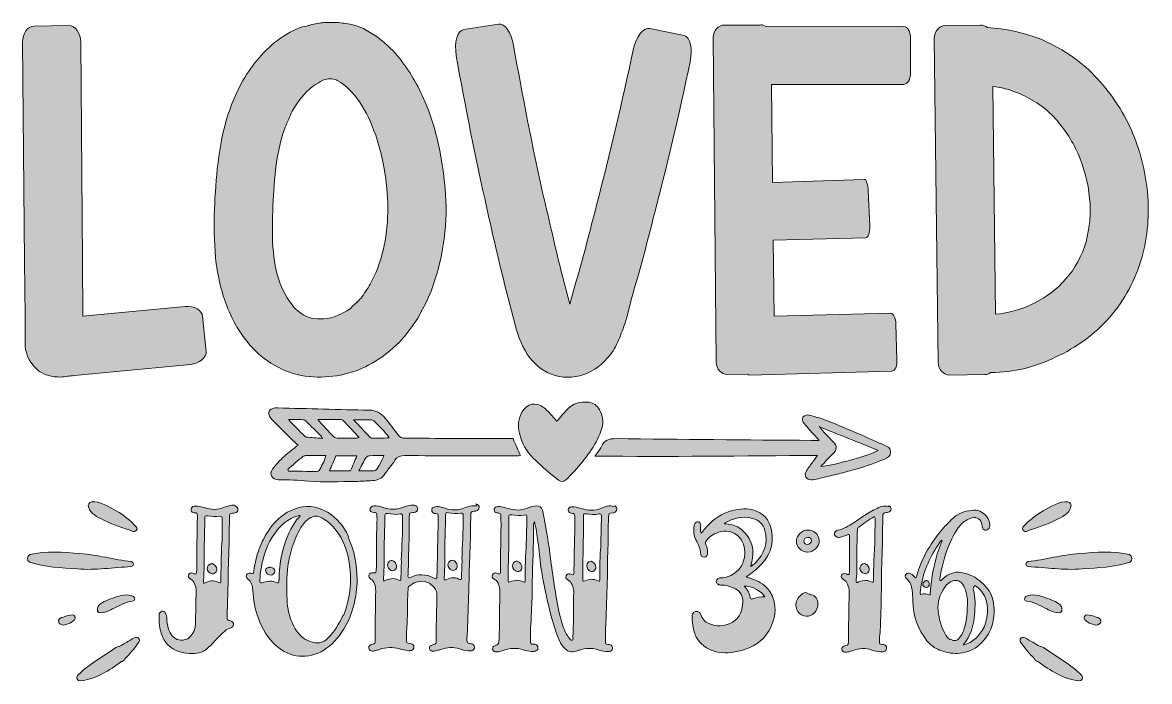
# Model space of a CAD drawing. Header units: inches. Extents: x 149 to 932, y -769 to -311.
import ezdxf

# ---------------------------------------------------------------- set-up
doc = ezdxf.new("R2010")
doc.units = ezdxf.units.IN
doc.header["$MEASUREMENT"] = 0
doc.layers.add('Layer 1', color=7, linetype='Continuous')

# ---------------------------------------------------------------- blocks, each defined once
blk = doc.blocks.new('block 3')
at = {"layer": 'Layer 1', "true_color": 0xffffff}
h = blk.add_hatch(color=7, dxfattribs=at)
h.dxf.hatch_style = 2
edge = h.paths.add_edge_path()
edge.add_spline(control_points=[(273.79, -514.93), (273.79, -514.93), (276.24, -539.43), (276.24, -539.43), (276.59, -543.63), (271.69, -547.82), (265.39, -548.53), (265.39, -548.53), (184.56, -556.22), (184.56, -556.22), (181.41, -556.57), (178.26, -556.92), (175.11, -557.27), (171.96, -557.27), (168.81, -556.92), (166.71, -556.22), (164.27, -555.52), (162.17, -554.47), (160.42, -553.42), (158.67, -552.02), (156.22, -549.58), (155.17, -548.17), (152.72, -545.03), (150.27, -540.13), (150.27, -533.48), (150.27, -533.48), (150.27, -514.93), (150.27, -514.93), (150.27, -514.93), (149.92, -476.79), (149.92, -476.79), (149.92, -476.79), (148.52, -324.58), (148.52, -324.58), (148.52, -318.29), (152.02, -313.04), (156.57, -313.04), (156.57, -313.04), (180.71, -312.69), (180.71, -312.69), (185.26, -312.69), (188.76, -317.94), (189.11, -324.24), (189.11, -324.24), (190.16, -476.44), (190.16, -476.44), (190.16, -476.44), (190.51, -514.93), (190.51, -514.93), (190.51, -514.93), (261.54, -508.29), (261.54, -508.29), (267.84, -507.59), (273.44, -510.73), (273.79, -514.93)], knot_values=[0, 0, 0, 0, 1, 1, 1, 2, 2, 2, 3, 3, 3, 4, 4, 4, 5, 5, 5, 6, 6, 6, 7, 7, 7, 8, 8, 8, 9, 9, 9, 10, 10, 10, 11, 11, 11, 12, 12, 12, 13, 13, 13, 14, 14, 14, 15, 15, 15, 16, 16, 16, 17, 17, 17, 18, 18, 18, 18], degree=3, periodic=1)
h = blk.add_hatch(color=7, dxfattribs=at)
h.dxf.hatch_style = 2
edge = h.paths.add_edge_path()
edge.add_spline(control_points=[(440.34, -409.26), (442.09, -420.46), (443.14, -431.66), (443.14, -443.55), (442.79, -455.1), (441.39, -466.65), (438.59, -478.19), (435.79, -489.74), (431.94, -501.29), (425.64, -512.14), (422.84, -517.73), (418.99, -522.98), (414.79, -528.23), (413.04, -530.68), (410.6, -533.13), (408.15, -535.23), (408.15, -535.23), (404.3, -538.73), (404.3, -538.73), (404.3, -538.73), (400.45, -541.88), (400.45, -541.88), (389.25, -550.27), (376.3, -555.87), (361.61, -556.92), (354.61, -557.62), (346.91, -557.27), (339.56, -555.52), (332.22, -553.77), (325.22, -550.27), (318.92, -546.07), (306.67, -537.33), (298.63, -525.78), (293.38, -514.23), (287.78, -502.69), (284.98, -490.09), (283.23, -478.54), (281.83, -467), (281.83, -455.45), (281.83, -444.6), (282.18, -433.76), (282.88, -423.26), (283.93, -412.06), (285.33, -401.22), (287.08, -389.67), (290.23, -378.47), (291.98, -372.87), (294.08, -366.92), (296.53, -361.33), (298.97, -355.73), (302.12, -350.13), (305.62, -344.88), (312.97, -334.03), (322.07, -324.24), (334.67, -317.24), (338.51, -315.14), (342.36, -313.74), (346.21, -313.04), (346.91, -312.69), (347.61, -312.69), (348.31, -312.34), (352.16, -311.29), (355.31, -310.94), (358.11, -310.59), (359.86, -310.59), (360.91, -310.59), (362.31, -310.59), (362.31, -310.59), (366.16, -310.59), (366.16, -310.59), (367.56, -310.59), (369.31, -310.59), (371.06, -310.94), (371.76, -310.94), (372.45, -311.29), (373.15, -311.29), (377.35, -311.64), (382.6, -313.04), (387.5, -315.84), (400.45, -322.84), (409.55, -332.98), (416.54, -343.48), (423.54, -353.98), (428.44, -364.82), (432.29, -375.67), (436.14, -386.87), (438.59, -398.07), (440.34, -409.26)], knot_values=[0, 0, 0, 0, 1, 1, 1, 2, 2, 2, 3, 3, 3, 4, 4, 4, 5, 5, 5, 6, 6, 6, 7, 7, 7, 8, 8, 8, 9, 9, 9, 10, 10, 10, 11, 11, 11, 12, 12, 12, 13, 13, 13, 14, 14, 14, 15, 15, 15, 16, 16, 16, 17, 17, 17, 18, 18, 18, 19, 19, 19, 20, 20, 20, 21, 21, 21, 22, 22, 22, 23, 23, 23, 24, 24, 24, 25, 25, 25, 26, 26, 26, 27, 27, 27, 28, 28, 28, 29, 29, 29, 29], degree=3, periodic=1)
edge = h.paths.add_edge_path()
edge.add_spline(control_points=[(402.55, -442.85), (402.9, -425.01), (399.75, -405.76), (394.15, -388.97), (391, -380.57), (387.5, -372.52), (382.95, -365.87), (378.4, -359.23), (373.15, -353.98), (367.91, -351.18), (367.21, -350.83), (366.86, -350.48), (366.16, -350.13), (362.66, -349.43), (359.51, -349.78), (357.06, -350.83), (356.01, -351.53), (355.31, -351.88), (354.26, -352.58), (349.01, -355.38), (343.41, -360.98), (339.21, -367.27), (337.11, -370.42), (335.02, -373.92), (333.62, -377.77), (331.87, -381.27), (330.47, -385.47), (329.07, -389.67), (324.17, -406.46), (323.12, -425.71), (322.42, -445.65), (321.72, -464.9), (323.12, -483.09), (329.77, -497.09), (333.27, -504.09), (337.46, -509.69), (342.01, -512.83), (346.56, -515.98), (351.81, -517.38), (358.11, -516.68), (364.41, -516.33), (370.71, -513.53), (376.3, -509.69), (376.3, -509.69), (378.05, -507.94), (378.05, -507.94), (378.05, -507.94), (380.15, -506.19), (380.15, -506.19), (381.2, -505.14), (382.6, -503.74), (384, -502.34), (386.1, -499.19), (388.55, -496.04), (390.3, -492.54), (398.35, -478.54), (402.2, -460.35), (402.55, -442.85)], knot_values=[0, 0, 0, 0, 1, 1, 1, 2, 2, 2, 3, 3, 3, 4, 4, 4, 5, 5, 5, 6, 6, 6, 7, 7, 7, 8, 8, 8, 9, 9, 9, 10, 10, 10, 11, 11, 11, 12, 12, 12, 13, 13, 13, 14, 14, 14, 15, 15, 15, 16, 16, 16, 17, 17, 17, 18, 18, 18, 19, 19, 19, 19], degree=3, periodic=1)
h = blk.add_hatch(color=7, dxfattribs=at)
h.dxf.hatch_style = 2
edge = h.paths.add_edge_path()
edge.add_spline(control_points=[(612.84, -337.88), (605.15, -374.62), (596.4, -411.36), (586.95, -447.75), (582.4, -465.95), (577.5, -484.14), (572.26, -501.99), (572.26, -501.99), (568.75, -515.63), (568.75, -515.63), (568.75, -515.63), (567.36, -520.18), (567.36, -520.18), (566.66, -522.63), (565.96, -524.73), (564.91, -526.83), (563.51, -531.38), (561.41, -535.23), (559.31, -539.08), (554.41, -546.07), (548.46, -551.33), (541.46, -554.47), (534.46, -557.62), (526.42, -558.32), (519.07, -556.22), (511.72, -554.12), (506.12, -549.92), (501.22, -543.63), (496.67, -537.68), (493.17, -529.28), (491.07, -520.88), (491.07, -520.88), (483.73, -492.54), (483.73, -492.54), (479.53, -475.05), (475.33, -457.55), (471.48, -439.7), (463.43, -404.71), (456.43, -369.02), (450.14, -333.68), (448.74, -324.24), (450.84, -316.19), (455.39, -315.49), (455.39, -315.49), (479.53, -311.64), (479.53, -311.64), (483.73, -310.94), (488.63, -317.59), (490.02, -326.68), (496.32, -361.67), (502.97, -396.32), (510.67, -430.96), (514.87, -448.45), (518.72, -465.6), (522.92, -482.74), (522.92, -482.74), (529.21, -506.54), (529.21, -506.54), (529.21, -506.54), (533.41, -491.14), (533.41, -491.14), (538.66, -473.3), (543.21, -455.45), (547.76, -437.6), (557.21, -401.56), (565.61, -365.52), (573.3, -329.48), (575.4, -320.39), (580.3, -313.74), (584.85, -314.79), (584.85, -314.79), (608.64, -319.69), (608.64, -319.69), (612.84, -320.74), (614.94, -328.78), (612.84, -337.88)], knot_values=[0, 0, 0, 0, 1, 1, 1, 2, 2, 2, 3, 3, 3, 4, 4, 4, 5, 5, 5, 6, 6, 6, 7, 7, 7, 8, 8, 8, 9, 9, 9, 10, 10, 10, 11, 11, 11, 12, 12, 12, 13, 13, 13, 14, 14, 14, 15, 15, 15, 16, 16, 16, 17, 17, 17, 18, 18, 18, 19, 19, 19, 20, 20, 20, 21, 21, 21, 22, 22, 22, 23, 23, 23, 24, 24, 24, 25, 25, 25, 25], degree=3, periodic=1)
h = blk.add_hatch(color=7, dxfattribs=at)
h.dxf.hatch_style = 2
edge = h.paths.add_edge_path()
edge.add_spline(control_points=[(766.1, -321.44), (766.1, -321.44), (766.1, -345.93), (766.1, -345.93), (766.1, -350.13), (764, -353.63), (761.2, -353.63), (761.2, -353.63), (669.52, -353.63), (669.52, -353.63), (669.52, -353.63), (670.22, -421.86), (670.22, -421.86), (670.22, -421.86), (733.91, -419.76), (733.91, -419.76), (735.3, -419.76), (736.7, -423.26), (736.7, -427.81), (736.7, -427.81), (737.76, -452.3), (737.76, -452.3), (737.76, -456.5), (736.7, -460.35), (734.95, -460.35), (734.95, -460.35), (670.57, -462.1), (670.57, -462.1), (670.57, -462.1), (671.27, -514.93), (671.27, -514.93), (671.27, -514.93), (752.1, -512.83), (752.1, -512.83), (754.2, -512.83), (755.95, -516.33), (755.95, -520.53), (755.95, -520.53), (756.65, -545.03), (756.65, -545.03), (757, -549.58), (755.25, -553.08), (753.15, -553.08), (753.15, -553.08), (654.13, -555.87), (654.13, -555.87), (653.78, -555.87), (653.08, -555.87), (652.73, -555.17), (652.73, -555.17), (639.08, -555.52), (639.08, -555.52), (634.53, -555.52), (631.03, -551.67), (631.03, -546.78), (631.03, -546.78), (628.93, -321.09), (628.93, -321.09), (628.93, -316.19), (632.43, -312.34), (636.98, -312.34), (636.98, -312.34), (661.12, -312.34), (661.12, -312.34), (662.52, -311.99), (663.57, -312.34), (664.97, -313.04), (664.97, -313.04), (761.55, -313.39), (761.55, -313.39), (764, -313.39), (766.1, -316.89), (766.1, -321.44)], knot_values=[0, 0, 0, 0, 1, 1, 1, 2, 2, 2, 3, 3, 3, 4, 4, 4, 5, 5, 5, 6, 6, 6, 7, 7, 7, 8, 8, 8, 9, 9, 9, 10, 10, 10, 11, 11, 11, 12, 12, 12, 13, 13, 13, 14, 14, 14, 15, 15, 15, 16, 16, 16, 17, 17, 17, 18, 18, 18, 19, 19, 19, 20, 20, 20, 21, 21, 21, 22, 22, 22, 23, 23, 23, 24, 24, 24, 24], degree=3, periodic=1)
h = blk.add_hatch(color=7, dxfattribs=at)
h.dxf.hatch_style = 2
edge = h.paths.add_edge_path()
edge.add_spline(control_points=[(930.9, -428.86), (932.3, -443.9), (931.25, -459.3), (927.05, -474.35), (922.5, -489.39), (915.15, -503.74), (904.65, -515.63), (894.16, -527.53), (881.21, -536.98), (867.21, -543.28), (860.21, -546.78), (852.87, -549.23), (845.52, -551.33), (837.82, -553.08), (830.12, -554.12), (822.07, -554.12), (822.07, -554.12), (822.07, -554.12), (821.72, -554.12), (820.68, -555.17), (819.27, -555.52), (817.88, -555.52), (817.88, -555.52), (793.38, -555.87), (793.38, -555.87), (789.18, -555.87), (785.33, -552.02), (785.33, -547.13), (785.33, -547.13), (782.54, -321.44), (782.54, -321.44), (782.54, -316.89), (786.03, -312.69), (790.58, -312.69), (790.58, -312.69), (814.73, -312.34), (814.73, -312.34), (816.48, -312.34), (818.23, -313.04), (819.62, -314.09), (832.22, -314.79), (844.12, -317.59), (855.66, -321.79), (870.01, -327.73), (883.66, -336.48), (894.16, -347.68), (905, -358.88), (913.75, -371.82), (919.7, -385.47), (925.65, -399.12), (929.49, -413.81), (930.9, -428.86)], knot_values=[0, 0, 0, 0, 1, 1, 1, 2, 2, 2, 3, 3, 3, 4, 4, 4, 5, 5, 5, 6, 6, 6, 7, 7, 7, 8, 8, 8, 9, 9, 9, 10, 10, 10, 11, 11, 11, 12, 12, 12, 13, 13, 13, 14, 14, 14, 15, 15, 15, 16, 16, 16, 17, 17, 17, 17], degree=3, periodic=1)
edge = h.paths.add_edge_path()
edge.add_spline(control_points=[(890.66, -432.71), (889.61, -422.21), (886.81, -411.36), (882.61, -401.91), (878.41, -392.12), (872.46, -383.37), (865.46, -376.02), (858.47, -368.67), (850.07, -363.42), (840.62, -359.58), (835.02, -357.13), (829.07, -355.73), (823.47, -355.03), (823.47, -355.03), (825.22, -513.53), (825.22, -513.53), (843.42, -512.14), (862.31, -502.69), (874.21, -489.04), (880.51, -481.69), (885.41, -472.95), (888.21, -463.15), (890.66, -453.7), (891.71, -443.2), (890.66, -432.71)], knot_values=[0, 0, 0, 0, 1, 1, 1, 2, 2, 2, 3, 3, 3, 4, 4, 4, 5, 5, 5, 6, 6, 6, 7, 7, 7, 8, 8, 8, 8], degree=3, periodic=1)
at = {"layer": 'Layer 1', "lineweight": 0}
for points, knots in [([(273.79, -514.93), (273.79, -514.93), (276.24, -539.43), (276.24, -539.43), (276.59, -543.63), (271.69, -547.82), (265.39, -548.53), (265.39, -548.53), (184.56, -556.22), (184.56, -556.22), (181.41, -556.57), (178.26, -556.92), (175.11, -557.27), (171.96, -557.27), (168.81, -556.92), (166.71, -556.22), (164.27, -555.52), (162.17, -554.47), (160.42, -553.42), (158.67, -552.02), (156.22, -549.58), (155.17, -548.17), (152.72, -545.03), (150.27, -540.13), (150.27, -533.48), (150.27, -533.48), (150.27, -514.93), (150.27, -514.93), (150.27, -514.93), (149.92, -476.79), (149.92, -476.79), (149.92, -476.79), (148.52, -324.58), (148.52, -324.58), (148.52, -318.29), (152.02, -313.04), (156.57, -313.04), (156.57, -313.04), (180.71, -312.69), (180.71, -312.69), (185.26, -312.69), (188.76, -317.94), (189.11, -324.24), (189.11, -324.24), (190.16, -476.44), (190.16, -476.44), (190.16, -476.44), (190.51, -514.93), (190.51, -514.93), (190.51, -514.93), (261.54, -508.29), (261.54, -508.29), (267.84, -507.59), (273.44, -510.73), (273.79, -514.93)], [0, 0, 0, 0, 1, 1, 1, 2, 2, 2, 3, 3, 3, 4, 4, 4, 5, 5, 5, 6, 6, 6, 7, 7, 7, 8, 8, 8, 9, 9, 9, 10, 10, 10, 11, 11, 11, 12, 12, 12, 13, 13, 13, 14, 14, 14, 15, 15, 15, 16, 16, 16, 17, 17, 17, 18, 18, 18, 18]), ([(440.34, -409.26), (442.09, -420.46), (443.14, -431.66), (443.14, -443.55), (442.79, -455.1), (441.39, -466.65), (438.59, -478.19), (435.79, -489.74), (431.94, -501.29), (425.64, -512.14), (422.84, -517.73), (418.99, -522.98), (414.79, -528.23), (413.04, -530.68), (410.6, -533.13), (408.15, -535.23), (408.15, -535.23), (404.3, -538.73), (404.3, -538.73), (404.3, -538.73), (400.45, -541.88), (400.45, -541.88), (389.25, -550.27), (376.3, -555.87), (361.61, -556.92), (354.61, -557.62), (346.91, -557.27), (339.56, -555.52), (332.22, -553.77), (325.22, -550.27), (318.92, -546.07), (306.67, -537.33), (298.63, -525.78), (293.38, -514.23), (287.78, -502.69), (284.98, -490.09), (283.23, -478.54), (281.83, -467), (281.83, -455.45), (281.83, -444.6), (282.18, -433.76), (282.88, -423.26), (283.93, -412.06), (285.33, -401.22), (287.08, -389.67), (290.23, -378.47), (291.98, -372.87), (294.08, -366.92), (296.53, -361.33), (298.97, -355.73), (302.12, -350.13), (305.62, -344.88), (312.97, -334.03), (322.07, -324.24), (334.67, -317.24), (338.51, -315.14), (342.36, -313.74), (346.21, -313.04), (346.91, -312.69), (347.61, -312.69), (348.31, -312.34), (352.16, -311.29), (355.31, -310.94), (358.11, -310.59), (359.86, -310.59), (360.91, -310.59), (362.31, -310.59), (362.31, -310.59), (366.16, -310.59), (366.16, -310.59), (367.56, -310.59), (369.31, -310.59), (371.06, -310.94), (371.76, -310.94), (372.45, -311.29), (373.15, -311.29), (377.35, -311.64), (382.6, -313.04), (387.5, -315.84), (400.45, -322.84), (409.55, -332.98), (416.54, -343.48), (423.54, -353.98), (428.44, -364.82), (432.29, -375.67), (436.14, -386.87), (438.59, -398.07), (440.34, -409.26)], [0, 0, 0, 0, 1, 1, 1, 2, 2, 2, 3, 3, 3, 4, 4, 4, 5, 5, 5, 6, 6, 6, 7, 7, 7, 8, 8, 8, 9, 9, 9, 10, 10, 10, 11, 11, 11, 12, 12, 12, 13, 13, 13, 14, 14, 14, 15, 15, 15, 16, 16, 16, 17, 17, 17, 18, 18, 18, 19, 19, 19, 20, 20, 20, 21, 21, 21, 22, 22, 22, 23, 23, 23, 24, 24, 24, 25, 25, 25, 26, 26, 26, 27, 27, 27, 28, 28, 28, 29, 29, 29, 29]), ([(612.84, -337.88), (605.15, -374.62), (596.4, -411.36), (586.95, -447.75), (582.4, -465.95), (577.5, -484.14), (572.26, -501.99), (572.26, -501.99), (568.75, -515.63), (568.75, -515.63), (568.75, -515.63), (567.36, -520.18), (567.36, -520.18), (566.66, -522.63), (565.96, -524.73), (564.91, -526.83), (563.51, -531.38), (561.41, -535.23), (559.31, -539.08), (554.41, -546.07), (548.46, -551.33), (541.46, -554.47), (534.46, -557.62), (526.42, -558.32), (519.07, -556.22), (511.72, -554.12), (506.12, -549.92), (501.22, -543.63), (496.67, -537.68), (493.17, -529.28), (491.07, -520.88), (491.07, -520.88), (483.73, -492.54), (483.73, -492.54), (479.53, -475.05), (475.33, -457.55), (471.48, -439.7), (463.43, -404.71), (456.43, -369.02), (450.14, -333.68), (448.74, -324.24), (450.84, -316.19), (455.39, -315.49), (455.39, -315.49), (479.53, -311.64), (479.53, -311.64), (483.73, -310.94), (488.63, -317.59), (490.02, -326.68), (496.32, -361.67), (502.97, -396.32), (510.67, -430.96), (514.87, -448.45), (518.72, -465.6), (522.92, -482.74), (522.92, -482.74), (529.21, -506.54), (529.21, -506.54), (529.21, -506.54), (533.41, -491.14), (533.41, -491.14), (538.66, -473.3), (543.21, -455.45), (547.76, -437.6), (557.21, -401.56), (565.61, -365.52), (573.3, -329.48), (575.4, -320.39), (580.3, -313.74), (584.85, -314.79), (584.85, -314.79), (608.64, -319.69), (608.64, -319.69), (612.84, -320.74), (614.94, -328.78), (612.84, -337.88)], [0, 0, 0, 0, 1, 1, 1, 2, 2, 2, 3, 3, 3, 4, 4, 4, 5, 5, 5, 6, 6, 6, 7, 7, 7, 8, 8, 8, 9, 9, 9, 10, 10, 10, 11, 11, 11, 12, 12, 12, 13, 13, 13, 14, 14, 14, 15, 15, 15, 16, 16, 16, 17, 17, 17, 18, 18, 18, 19, 19, 19, 20, 20, 20, 21, 21, 21, 22, 22, 22, 23, 23, 23, 24, 24, 24, 25, 25, 25, 25]), ([(766.1, -321.44), (766.1, -321.44), (766.1, -345.93), (766.1, -345.93), (766.1, -350.13), (764, -353.63), (761.2, -353.63), (761.2, -353.63), (669.52, -353.63), (669.52, -353.63), (669.52, -353.63), (670.22, -421.86), (670.22, -421.86), (670.22, -421.86), (733.91, -419.76), (733.91, -419.76), (735.3, -419.76), (736.7, -423.26), (736.7, -427.81), (736.7, -427.81), (737.76, -452.3), (737.76, -452.3), (737.76, -456.5), (736.7, -460.35), (734.95, -460.35), (734.95, -460.35), (670.57, -462.1), (670.57, -462.1), (670.57, -462.1), (671.27, -514.93), (671.27, -514.93), (671.27, -514.93), (752.1, -512.83), (752.1, -512.83), (754.2, -512.83), (755.95, -516.33), (755.95, -520.53), (755.95, -520.53), (756.65, -545.03), (756.65, -545.03), (757, -549.58), (755.25, -553.08), (753.15, -553.08), (753.15, -553.08), (654.13, -555.87), (654.13, -555.87), (653.78, -555.87), (653.08, -555.87), (652.73, -555.17), (652.73, -555.17), (639.08, -555.52), (639.08, -555.52), (634.53, -555.52), (631.03, -551.67), (631.03, -546.78), (631.03, -546.78), (628.93, -321.09), (628.93, -321.09), (628.93, -316.19), (632.43, -312.34), (636.98, -312.34), (636.98, -312.34), (661.12, -312.34), (661.12, -312.34), (662.52, -311.99), (663.57, -312.34), (664.97, -313.04), (664.97, -313.04), (761.55, -313.39), (761.55, -313.39), (764, -313.39), (766.1, -316.89), (766.1, -321.44)], [0, 0, 0, 0, 1, 1, 1, 2, 2, 2, 3, 3, 3, 4, 4, 4, 5, 5, 5, 6, 6, 6, 7, 7, 7, 8, 8, 8, 9, 9, 9, 10, 10, 10, 11, 11, 11, 12, 12, 12, 13, 13, 13, 14, 14, 14, 15, 15, 15, 16, 16, 16, 17, 17, 17, 18, 18, 18, 19, 19, 19, 20, 20, 20, 21, 21, 21, 22, 22, 22, 23, 23, 23, 24, 24, 24, 24]), ([(930.9, -428.86), (932.3, -443.9), (931.25, -459.3), (927.05, -474.35), (922.5, -489.39), (915.15, -503.74), (904.65, -515.63), (894.16, -527.53), (881.21, -536.98), (867.21, -543.28), (860.21, -546.78), (852.87, -549.23), (845.52, -551.33), (837.82, -553.08), (830.12, -554.12), (822.07, -554.12), (822.07, -554.12), (822.07, -554.12), (821.72, -554.12), (820.68, -555.17), (819.27, -555.52), (817.88, -555.52), (817.88, -555.52), (793.38, -555.87), (793.38, -555.87), (789.18, -555.87), (785.33, -552.02), (785.33, -547.13), (785.33, -547.13), (782.54, -321.44), (782.54, -321.44), (782.54, -316.89), (786.03, -312.69), (790.58, -312.69), (790.58, -312.69), (814.73, -312.34), (814.73, -312.34), (816.48, -312.34), (818.23, -313.04), (819.62, -314.09), (832.22, -314.79), (844.12, -317.59), (855.66, -321.79), (870.01, -327.73), (883.66, -336.48), (894.16, -347.68), (905, -358.88), (913.75, -371.82), (919.7, -385.47), (925.65, -399.12), (929.49, -413.81), (930.9, -428.86)], [0, 0, 0, 0, 1, 1, 1, 2, 2, 2, 3, 3, 3, 4, 4, 4, 5, 5, 5, 6, 6, 6, 7, 7, 7, 8, 8, 8, 9, 9, 9, 10, 10, 10, 11, 11, 11, 12, 12, 12, 13, 13, 13, 14, 14, 14, 15, 15, 15, 16, 16, 16, 17, 17, 17, 17]), ([(402.55, -442.85), (402.9, -425.01), (399.75, -405.76), (394.15, -388.97), (391, -380.57), (387.5, -372.52), (382.95, -365.87), (378.4, -359.23), (373.15, -353.98), (367.91, -351.18), (367.21, -350.83), (366.86, -350.48), (366.16, -350.13), (362.66, -349.43), (359.51, -349.78), (357.06, -350.83), (356.01, -351.53), (355.31, -351.88), (354.26, -352.58), (349.01, -355.38), (343.41, -360.98), (339.21, -367.27), (337.11, -370.42), (335.02, -373.92), (333.62, -377.77), (331.87, -381.27), (330.47, -385.47), (329.07, -389.67), (324.17, -406.46), (323.12, -425.71), (322.42, -445.65), (321.72, -464.9), (323.12, -483.09), (329.77, -497.09), (333.27, -504.09), (337.46, -509.69), (342.01, -512.83), (346.56, -515.98), (351.81, -517.38), (358.11, -516.68), (364.41, -516.33), (370.71, -513.53), (376.3, -509.69), (376.3, -509.69), (378.05, -507.94), (378.05, -507.94), (378.05, -507.94), (380.15, -506.19), (380.15, -506.19), (381.2, -505.14), (382.6, -503.74), (384, -502.34), (386.1, -499.19), (388.55, -496.04), (390.3, -492.54), (398.35, -478.54), (402.2, -460.35), (402.55, -442.85)], [0, 0, 0, 0, 1, 1, 1, 2, 2, 2, 3, 3, 3, 4, 4, 4, 5, 5, 5, 6, 6, 6, 7, 7, 7, 8, 8, 8, 9, 9, 9, 10, 10, 10, 11, 11, 11, 12, 12, 12, 13, 13, 13, 14, 14, 14, 15, 15, 15, 16, 16, 16, 17, 17, 17, 18, 18, 18, 19, 19, 19, 19]), ([(890.66, -432.71), (889.61, -422.21), (886.81, -411.36), (882.61, -401.91), (878.41, -392.12), (872.46, -383.37), (865.46, -376.02), (858.47, -368.67), (850.07, -363.42), (840.62, -359.58), (835.02, -357.13), (829.07, -355.73), (823.47, -355.03), (823.47, -355.03), (825.22, -513.53), (825.22, -513.53), (843.42, -512.14), (862.31, -502.69), (874.21, -489.04), (880.51, -481.69), (885.41, -472.95), (888.21, -463.15), (890.66, -453.7), (891.71, -443.2), (890.66, -432.71)], [0, 0, 0, 0, 1, 1, 1, 2, 2, 2, 3, 3, 3, 4, 4, 4, 5, 5, 5, 6, 6, 6, 7, 7, 7, 8, 8, 8, 8])]:
    blk.add_open_spline(points, degree=3, knots=knots, dxfattribs=at)
blk = doc.blocks.new('block 4')
at = {"layer": 'Layer 1', "true_color": 0xffffff}
h = blk.add_hatch(color=7, dxfattribs=at)
h.dxf.hatch_style = 2
edge = h.paths.add_edge_path()
edge.add_spline(control_points=[(296.27, -646.96), (297.59, -647.41), (298.33, -648.29), (298.33, -649.46), (298.33, -650.64), (297.45, -651.52), (296.12, -651.81), (295.68, -651.96), (295.24, -651.96), (294.8, -651.96), (292.74, -652.11), (292.45, -652.4), (292.45, -654.61), (292.45, -657.69), (292.3, -660.78), (292.3, -663.86), (292.3, -672.98), (291.86, -682.09), (291.57, -691.2), (291.57, -691.79), (291.57, -692.37), (291.57, -692.96), (291.57, -703.54), (290.98, -714.12), (290.83, -724.71), (290.83, -725.88), (291.13, -726.47), (292.3, -726.61), (292.6, -726.61), (292.89, -726.76), (293.19, -726.91), (294.51, -727.5), (295.39, -728.53), (295.24, -729.55), (295.1, -730.88), (294.21, -731.61), (293.04, -731.91), (290.98, -732.49), (289.36, -733.82), (287.89, -735.28), (285.69, -737.34), (283.49, -739.4), (281.58, -741.75), (279.81, -743.81), (277.75, -745.57), (275.55, -747.19), (273.93, -748.51), (272.02, -749.25), (269.97, -749.39), (264.97, -749.83), (259.97, -749.69), (255.27, -747.48), (250.71, -745.28), (247.48, -741.9), (245.57, -737.2), (243.66, -732.64), (243.22, -727.79), (243.51, -722.94), (243.51, -722.35), (243.66, -721.77), (243.96, -721.32), (244.69, -720), (246.16, -719.71), (247.19, -720.74), (248.22, -721.77), (248.8, -722.94), (248.8, -724.41), (248.8, -727.2), (249.1, -730), (250.13, -732.64), (250.57, -733.82), (251.01, -734.99), (251.74, -736.02), (254.09, -739.69), (257.47, -741.02), (261.74, -739.99), (262.91, -739.69), (263.94, -739.11), (264.68, -738.22), (267.03, -735.87), (268.64, -733.08), (268.79, -729.7), (268.94, -721.77), (269.08, -713.83), (269.23, -705.9), (269.23, -705.01), (269.23, -704.13), (268.94, -703.25), (268.2, -700.9), (267.47, -698.69), (264.97, -697.52), (263.94, -697.08), (263.5, -696.05), (263.94, -694.87), (264.38, -693.84), (265.56, -693.4), (266.88, -693.7), (267.32, -693.84), (267.76, -693.99), (268.2, -694.14), (268.5, -694.28), (268.79, -694.28), (269.08, -694.43), (269.67, -693.26), (269.67, -692.08), (269.67, -690.9), (269.67, -687.82), (269.67, -684.73), (269.67, -681.65), (269.82, -672.83), (269.97, -664.01), (270.11, -655.19), (270.11, -654.61), (270.11, -654.02), (270.11, -653.43), (270.11, -652.4), (269.67, -651.81), (268.5, -651.67), (268.05, -651.67), (267.61, -651.67), (267.17, -651.52), (266.29, -651.22), (265.7, -650.64), (265.7, -649.61), (265.7, -648.58), (266.15, -647.85), (267.03, -647.41), (268.05, -646.96), (269.08, -646.96), (270.11, -647.11), (271.73, -647.26), (273.35, -647.7), (274.96, -648.14), (279.67, -649.61), (284.37, -649.9), (288.92, -647.85), (290.54, -647.11), (292.3, -646.82), (294.07, -646.52), (294.95, -646.38), (295.83, -646.38), (296.71, -646.67), (296.71, -646.67), (296.27, -646.96), (296.27, -646.96)], knot_values=[0, 0, 0, 0, 1, 1, 1, 2, 2, 2, 3, 3, 3, 4, 4, 4, 5, 5, 5, 6, 6, 6, 7, 7, 7, 8, 8, 8, 9, 9, 9, 10, 10, 10, 11, 11, 11, 12, 12, 12, 13, 13, 13, 14, 14, 14, 15, 15, 15, 16, 16, 16, 17, 17, 17, 18, 18, 18, 19, 19, 19, 20, 20, 20, 21, 21, 21, 22, 22, 22, 23, 23, 23, 24, 24, 24, 25, 25, 25, 26, 26, 26, 27, 27, 27, 28, 28, 28, 29, 29, 29, 30, 30, 30, 31, 31, 31, 32, 32, 32, 33, 33, 33, 34, 34, 34, 35, 35, 35, 36, 36, 36, 37, 37, 37, 38, 38, 38, 39, 39, 39, 40, 40, 40, 41, 41, 41, 42, 42, 42, 43, 43, 43, 44, 44, 44, 45, 45, 45, 46, 46, 46, 47, 47, 47, 48, 48, 48, 48], degree=3, periodic=1)
edge = h.paths.add_edge_path()
edge.add_spline(control_points=[(287.01, -675.47), (287.6, -669.01), (287.31, -662.54), (287.45, -656.08), (287.45, -655.93), (287.45, -655.78), (287.45, -655.63), (287.45, -654.61), (286.87, -654.02), (285.84, -654.16), (282.9, -654.75), (280.11, -654.16), (277.31, -653.87), (275.4, -653.72), (275.26, -653.72), (275.26, -655.63), (275.26, -660.63), (275.11, -665.63), (274.96, -670.62), (274.67, -679.44), (275.11, -688.26), (274.52, -697.08), (274.37, -698.25), (274.23, -699.43), (274.67, -700.9), (278.2, -698.99), (281.58, -698.4), (285.1, -700.31), (285.98, -700.75), (286.42, -700.31), (286.42, -699.43), (286.42, -698.99), (286.42, -698.55), (286.42, -698.1), (286.57, -691.2), (286.72, -684.29), (286.87, -677.39), (286.87, -676.8), (286.87, -676.21), (286.87, -675.62), (286.87, -675.62), (287.01, -675.47), (287.01, -675.47)], knot_values=[0, 0, 0, 0, 1, 1, 1, 2, 2, 2, 3, 3, 3, 4, 4, 4, 5, 5, 5, 6, 6, 6, 7, 7, 7, 8, 8, 8, 9, 9, 9, 10, 10, 10, 11, 11, 11, 12, 12, 12, 13, 13, 13, 14, 14, 14, 14], degree=3, periodic=1)
edge = h.paths.add_edge_path()
edge.add_spline(control_points=[(280.55, -687.08), (282.02, -687.38), (283.63, -689.43), (283.63, -691.2), (283.63, -692.23), (283.19, -693.26), (282.02, -693.84), (280.99, -694.43), (279.96, -694.28), (278.93, -693.7), (277.31, -692.67), (276.58, -690.9), (277.17, -689.29), (277.75, -687.97), (279.08, -687.08), (280.25, -687.23), (280.25, -687.23), (280.55, -687.08), (280.55, -687.08)], knot_values=[0, 0, 0, 0, 1, 1, 1, 2, 2, 2, 3, 3, 3, 4, 4, 4, 5, 5, 5, 6, 6, 6, 6], degree=3, periodic=1)
h = blk.add_hatch(color=7, dxfattribs=at)
h.dxf.hatch_style = 2
edge = h.paths.add_edge_path()
edge.add_spline(control_points=[(374.89, -668.72), (379.3, -677.83), (381.21, -687.53), (381.21, -698.4), (381.07, -710.16), (378.42, -722.06), (371.81, -732.94), (368.28, -738.67), (363.87, -743.52), (358.14, -747.19), (347.41, -753.95), (334.33, -752.77), (324.93, -744.25), (319.2, -738.96), (315.23, -732.49), (312.58, -725.15), (310.23, -718.83), (309.06, -712.36), (308.62, -705.75), (308.47, -702.66), (307.73, -699.72), (305.09, -697.66), (304.21, -696.93), (303.77, -696.05), (304.35, -694.87), (304.8, -693.84), (305.68, -693.55), (307.29, -693.84), (309.06, -694.14), (309.06, -694.14), (309.35, -692.23), (310.97, -680.62), (314.79, -669.89), (322.14, -660.63), (326.1, -655.63), (330.95, -651.67), (336.98, -649.32), (345.21, -646.08), (353.14, -646.82), (360.64, -651.37), (367.4, -655.34), (371.95, -661.22), (375.33, -668.13), (375.33, -668.13), (374.89, -668.72), (374.89, -668.72)], knot_values=[0, 0, 0, 0, 1, 1, 1, 2, 2, 2, 3, 3, 3, 4, 4, 4, 5, 5, 5, 6, 6, 6, 7, 7, 7, 8, 8, 8, 9, 9, 9, 10, 10, 10, 11, 11, 11, 12, 12, 12, 13, 13, 13, 14, 14, 14, 15, 15, 15, 15], degree=3, periodic=1)
edge = h.paths.add_edge_path()
edge.add_spline(control_points=[(326.99, -698.25), (326.84, -692.37), (327.57, -686.5), (328.9, -680.76), (330.81, -672.53), (333.45, -664.6), (338.45, -657.69), (339.33, -656.37), (340.51, -655.19), (341.53, -654.02), (341.39, -653.87), (341.24, -653.72), (341.09, -653.58), (340.8, -653.58), (340.51, -653.58), (340.21, -653.72), (333.16, -655.78), (328.01, -660.34), (323.9, -666.07), (318.9, -673.12), (316.11, -681.06), (314.64, -689.43), (314.05, -692.67), (313.61, -695.9), (313.61, -699.13), (313.61, -700.02), (313.76, -700.9), (315.08, -700.46), (318.61, -699.13), (322.14, -698.84), (325.66, -700.46), (326.4, -700.75), (326.84, -700.46), (326.84, -699.72), (326.84, -699.28), (326.84, -698.84), (326.84, -698.4), (326.84, -698.4), (326.99, -698.25), (326.99, -698.25)], knot_values=[0, 0, 0, 0, 1, 1, 1, 2, 2, 2, 3, 3, 3, 4, 4, 4, 5, 5, 5, 6, 6, 6, 7, 7, 7, 8, 8, 8, 9, 9, 9, 10, 10, 10, 11, 11, 11, 12, 12, 12, 13, 13, 13, 13], degree=3, periodic=1)
edge = h.paths.add_edge_path()
edge.add_spline(control_points=[(320.52, -689.43), (322.14, -689.43), (323.9, -690.9), (324.05, -692.37), (324.05, -693.7), (322.58, -695.02), (320.96, -695.02), (319.2, -695.02), (317.58, -693.55), (317.58, -691.93), (317.58, -690.61), (318.76, -689.73), (320.52, -689.73), (320.52, -689.73), (320.52, -689.43), (320.52, -689.43)], knot_values=[0, 0, 0, 0, 1, 1, 1, 2, 2, 2, 3, 3, 3, 4, 4, 4, 5, 5, 5, 5], degree=3, periodic=1)
edge = h.paths.add_edge_path()
edge.add_spline(control_points=[(371.66, -723.38), (376.36, -711.92), (377.69, -700.02), (375.92, -687.82), (374.89, -680.32), (372.69, -673.12), (368.57, -666.66), (365.05, -661.22), (360.64, -656.81), (354.47, -654.31), (353.14, -653.87), (351.97, -653.87), (350.65, -654.31), (348, -655.19), (346.09, -656.81), (344.47, -658.87), (341.09, -662.98), (338.89, -667.69), (337.13, -672.68), (333.6, -682.38), (331.98, -692.52), (332.42, -700.9), (332.42, -707.51), (332.28, -712.07), (332.86, -716.62), (333.6, -722.21), (335.21, -727.5), (338.15, -732.35), (340.65, -736.46), (344.03, -739.69), (348.59, -741.31), (353.14, -742.93), (357.41, -742.63), (361.08, -738.81), (365.49, -734.26), (368.87, -729.11), (371.22, -723.24), (371.22, -723.24), (371.66, -723.38), (371.66, -723.38)], knot_values=[0, 0, 0, 0, 1, 1, 1, 2, 2, 2, 3, 3, 3, 4, 4, 4, 5, 5, 5, 6, 6, 6, 7, 7, 7, 8, 8, 8, 9, 9, 9, 10, 10, 10, 11, 11, 11, 12, 12, 12, 13, 13, 13, 13], degree=3, periodic=1)
h = blk.add_hatch(color=7, dxfattribs=at)
h.dxf.hatch_style = 2
edge = h.paths.add_edge_path()
edge.add_spline(control_points=[(464.1, -645.49), (465.57, -645.94), (466.3, -646.96), (466.16, -648.14), (466.01, -649.32), (465.13, -650.2), (463.8, -650.49), (463.36, -650.64), (462.92, -650.64), (462.48, -650.64), (460.57, -650.78), (460.28, -651.08), (460.28, -653.14), (460.28, -655.34), (460.13, -657.55), (460.13, -659.75), (460.28, -668.42), (459.69, -677.09), (459.39, -685.76), (459.1, -692.81), (459.1, -699.87), (458.81, -706.92), (458.51, -716.04), (458.22, -725.15), (457.92, -734.26), (457.78, -736.31), (457.48, -738.37), (457.63, -740.43), (457.78, -742.19), (457.92, -742.49), (459.54, -742.78), (459.98, -742.78), (460.42, -742.78), (460.86, -742.93), (461.89, -743.22), (462.63, -743.96), (462.77, -745.13), (462.92, -746.31), (462.33, -747.04), (461.45, -747.48), (460.42, -747.92), (459.39, -747.92), (458.37, -747.78), (456.31, -747.48), (454.25, -747.19), (452.34, -746.45), (448.08, -744.98), (443.82, -745.42), (439.55, -746.75), (438.53, -747.04), (437.5, -747.34), (436.47, -747.63), (435.44, -747.92), (434.41, -748.07), (433.38, -747.92), (432.35, -747.78), (431.62, -747.19), (431.47, -746.16), (431.33, -745.13), (431.91, -744.4), (432.8, -743.96), (433.09, -743.81), (433.53, -743.66), (433.97, -743.52), (436.18, -742.78), (436.18, -742.78), (436.18, -740.43), (436.18, -739.11), (436.18, -737.78), (436.18, -736.46), (436.32, -727.5), (436.47, -718.53), (436.76, -709.57), (436.76, -707.36), (436.47, -705.45), (434.85, -703.69), (432.94, -701.63), (430.74, -700.02), (427.8, -699.57), (423.68, -698.84), (420.45, -700.46), (417.36, -702.81), (416.63, -703.4), (416.63, -704.13), (416.63, -704.87), (416.48, -708.1), (416.34, -711.33), (416.34, -714.57), (416.34, -722.21), (415.89, -729.85), (415.45, -737.49), (415.45, -738.08), (415.45, -738.67), (415.45, -739.25), (415.45, -742.34), (415.45, -742.34), (418.54, -742.93), (419.86, -743.22), (420.74, -743.96), (420.74, -745.13), (420.74, -746.31), (420.01, -747.04), (418.98, -747.48), (418.1, -747.78), (417.22, -747.78), (416.34, -747.63), (414.43, -747.34), (412.52, -747.04), (410.6, -746.45), (405.9, -744.84), (401.35, -745.28), (396.79, -746.75), (395.91, -747.04), (395.03, -747.34), (394.15, -747.63), (393.12, -747.92), (392.09, -748.07), (391.06, -747.78), (390.03, -747.48), (389.44, -746.89), (389.3, -745.87), (389.15, -744.98), (389.59, -744.25), (390.32, -743.81), (390.77, -743.52), (391.21, -743.37), (391.65, -743.22), (393.7, -742.63), (393.7, -742.63), (393.7, -740.43), (393.7, -738.67), (393.7, -736.9), (393.7, -735.14), (393.85, -725.44), (394, -715.74), (394.15, -706.04), (394.15, -704.28), (394, -702.66), (393.26, -701.04), (392.68, -699.72), (392.09, -698.55), (390.77, -697.81), (389.59, -697.22), (389, -696.34), (389.44, -695.02), (389.74, -693.84), (390.77, -693.4), (392.53, -693.55), (394.15, -693.7), (394.29, -693.7), (394.44, -692.08), (394.59, -691.2), (394.59, -690.32), (394.59, -689.43), (394.59, -682.67), (394.59, -675.92), (394.73, -669.16), (394.73, -664.31), (395.17, -659.46), (395.03, -654.61), (395.03, -654.02), (395.03, -653.43), (395.03, -652.84), (395.03, -652.11), (394.59, -651.67), (393.85, -651.52), (393.56, -651.52), (393.26, -651.52), (392.97, -651.52), (391.06, -651.22), (390.18, -650.49), (390.18, -649.32), (390.18, -647.99), (391.35, -647.11), (393.12, -646.96), (395.03, -646.82), (396.94, -647.26), (398.7, -647.85), (403.84, -649.61), (408.99, -649.9), (414.13, -647.55), (415.6, -646.82), (417.22, -646.67), (418.83, -646.52), (419.57, -646.38), (420.3, -646.38), (421.04, -646.52), (422.51, -646.82), (423.39, -647.85), (423.39, -649.02), (423.39, -650.35), (422.36, -651.22), (420.74, -651.52), (420.45, -651.52), (420.16, -651.52), (419.86, -651.52), (417.81, -651.67), (417.51, -651.96), (417.51, -654.02), (417.51, -656.37), (417.36, -658.72), (417.36, -661.07), (417.66, -669.74), (416.92, -678.27), (416.92, -686.94), (416.92, -689.58), (416.48, -692.23), (416.63, -694.87), (416.63, -695.46), (416.34, -696.2), (416.92, -696.78), (417.51, -697.08), (417.95, -696.78), (418.39, -696.64), (423.68, -693.99), (428.98, -694.43), (434.26, -696.93), (434.71, -697.08), (435, -697.22), (435.29, -697.37), (436.18, -697.81), (436.62, -697.52), (436.62, -696.64), (436.76, -694.58), (436.91, -692.52), (436.91, -690.46), (437.06, -685.03), (437.06, -679.59), (437.2, -674.15), (437.35, -667.98), (437.5, -661.81), (437.65, -655.63), (437.65, -655.05), (437.65, -654.46), (437.65, -653.87), (437.65, -652.99), (437.2, -652.4), (436.18, -652.25), (435.73, -652.25), (435.29, -652.25), (434.85, -652.11), (433.82, -651.81), (433.09, -651.08), (433.09, -649.9), (433.09, -648.73), (433.68, -647.99), (434.71, -647.7), (436.03, -647.26), (437.35, -647.41), (438.67, -647.55), (441.17, -647.99), (443.52, -649.17), (446.02, -649.46), (449.4, -649.9), (452.64, -649.76), (455.87, -648.29), (457.48, -647.55), (459.25, -647.26), (461.01, -646.96), (462.04, -646.82), (463.07, -646.82), (464.1, -647.11), (464.1, -647.11), (464.1, -645.49), (464.1, -645.49)], knot_values=[0, 0, 0, 0, 1, 1, 1, 2, 2, 2, 3, 3, 3, 4, 4, 4, 5, 5, 5, 6, 6, 6, 7, 7, 7, 8, 8, 8, 9, 9, 9, 10, 10, 10, 11, 11, 11, 12, 12, 12, 13, 13, 13, 14, 14, 14, 15, 15, 15, 16, 16, 16, 17, 17, 17, 18, 18, 18, 19, 19, 19, 20, 20, 20, 21, 21, 21, 22, 22, 22, 23, 23, 23, 24, 24, 24, 25, 25, 25, 26, 26, 26, 27, 27, 27, 28, 28, 28, 29, 29, 29, 30, 30, 30, 31, 31, 31, 32, 32, 32, 33, 33, 33, 34, 34, 34, 35, 35, 35, 36, 36, 36, 37, 37, 37, 38, 38, 38, 39, 39, 39, 40, 40, 40, 41, 41, 41, 42, 42, 42, 43, 43, 43, 44, 44, 44, 45, 45, 45, 46, 46, 46, 47, 47, 47, 48, 48, 48, 49, 49, 49, 50, 50, 50, 51, 51, 51, 52, 52, 52, 53, 53, 53, 54, 54, 54, 55, 55, 55, 56, 56, 56, 57, 57, 57, 58, 58, 58, 59, 59, 59, 60, 60, 60, 61, 61, 61, 62, 62, 62, 63, 63, 63, 64, 64, 64, 65, 65, 65, 66, 66, 66, 67, 67, 67, 68, 68, 68, 69, 69, 69, 70, 70, 70, 71, 71, 71, 72, 72, 72, 73, 73, 73, 74, 74, 74, 75, 75, 75, 76, 76, 76, 77, 77, 77, 78, 78, 78, 79, 79, 79, 80, 80, 80, 81, 81, 81, 82, 82, 82, 83, 83, 83, 84, 84, 84, 85, 85, 85, 86, 86, 86, 87, 87, 87, 88, 88, 88, 88], degree=3, periodic=1)
edge = h.paths.add_edge_path()
edge.add_spline(control_points=[(411.93, -684.59), (412.22, -675.03), (412.96, -665.48), (412.81, -655.93), (412.81, -655.34), (412.81, -654.75), (412.81, -654.16), (412.81, -652.99), (412.22, -652.25), (411.05, -652.55), (408.11, -653.14), (405.31, -652.55), (402.52, -652.25), (400.76, -652.11), (400.61, -652.11), (400.61, -654.02), (400.61, -659.02), (400.32, -664.01), (400.17, -669.01), (399.88, -677.83), (400.32, -686.64), (399.73, -695.46), (399.58, -696.64), (399.44, -697.81), (399.88, -699.28), (403.26, -697.52), (406.49, -696.78), (409.87, -698.4), (411.49, -699.13), (411.63, -698.99), (411.63, -697.08), (411.78, -693.11), (411.93, -689.14), (412.07, -685.17), (412.07, -685.17), (411.93, -684.59), (411.93, -684.59)], knot_values=[0, 0, 0, 0, 1, 1, 1, 2, 2, 2, 3, 3, 3, 4, 4, 4, 5, 5, 5, 6, 6, 6, 7, 7, 7, 8, 8, 8, 9, 9, 9, 10, 10, 10, 11, 11, 11, 12, 12, 12, 12], degree=3, periodic=1)
edge = h.paths.add_edge_path()
edge.add_spline(control_points=[(403.55, -685.47), (404.87, -684.44), (406.34, -684.73), (407.81, -686.5), (408.4, -687.23), (408.69, -688.11), (408.69, -689.14), (408.69, -690.17), (408.25, -691.05), (407.22, -691.64), (406.2, -692.23), (405.17, -692.08), (404.29, -691.49), (403.84, -691.2), (403.4, -690.76), (403.11, -690.32), (401.93, -688.7), (402.23, -686.64), (403.7, -685.47), (403.7, -685.47), (403.55, -685.47), (403.55, -685.47)], knot_values=[0, 0, 0, 0, 1, 1, 1, 2, 2, 2, 3, 3, 3, 4, 4, 4, 5, 5, 5, 6, 6, 6, 7, 7, 7, 7], degree=3, periodic=1)
edge = h.paths.add_edge_path()
edge.add_spline(control_points=[(454.1, -684), (454.4, -674.45), (455.13, -664.89), (454.99, -655.34), (454.99, -654.75), (454.99, -654.16), (454.99, -653.58), (454.99, -652.4), (454.4, -651.67), (453.22, -651.96), (450.28, -652.55), (447.49, -651.96), (444.7, -651.67), (442.94, -651.52), (442.79, -651.52), (442.79, -653.43), (442.79, -658.43), (442.49, -663.42), (442.35, -668.42), (442.05, -677.24), (442.49, -686.06), (441.91, -694.87), (441.76, -696.05), (441.61, -697.22), (442.05, -698.69), (445.43, -696.93), (448.67, -696.2), (452.05, -697.81), (453.66, -698.55), (453.81, -698.4), (453.81, -696.49), (453.96, -692.52), (454.1, -688.55), (454.25, -684.59), (454.25, -684.59), (454.1, -684), (454.1, -684)], knot_values=[0, 0, 0, 0, 1, 1, 1, 2, 2, 2, 3, 3, 3, 4, 4, 4, 5, 5, 5, 6, 6, 6, 7, 7, 7, 8, 8, 8, 9, 9, 9, 10, 10, 10, 11, 11, 11, 12, 12, 12, 12], degree=3, periodic=1)
edge = h.paths.add_edge_path()
edge.add_spline(control_points=[(449.7, -686.06), (451.02, -687.38), (451.31, -689.14), (450.43, -690.46), (449.7, -691.64), (448.37, -692.08), (447.2, -691.64), (445.58, -691.2), (444.4, -689.58), (444.4, -687.97), (444.4, -686.64), (445.29, -685.32), (446.46, -684.88), (447.79, -684.29), (448.67, -685.03), (449.55, -685.76), (449.55, -685.76), (449.7, -686.06), (449.7, -686.06)], knot_values=[0, 0, 0, 0, 1, 1, 1, 2, 2, 2, 3, 3, 3, 4, 4, 4, 5, 5, 5, 6, 6, 6, 6], degree=3, periodic=1)
h = blk.add_hatch(color=7, dxfattribs=at)
h.dxf.hatch_style = 2
edge = h.paths.add_edge_path()
edge.add_spline(control_points=[(560.35, -646.82), (561.38, -647.41), (561.97, -648.29), (561.82, -649.46), (561.68, -650.64), (560.94, -651.22), (559.91, -651.52), (559.62, -651.67), (559.33, -651.67), (559.03, -651.67), (556.24, -651.96), (556.24, -652.11), (556.09, -654.75), (555.65, -662.1), (556.09, -669.45), (555.65, -676.8), (555.21, -684.44), (555.36, -692.08), (555.21, -699.72), (554.92, -709.27), (554.62, -718.83), (554.18, -728.38), (554.04, -732.64), (553.89, -736.9), (553.89, -741.16), (553.89, -742.93), (554.04, -743.08), (555.8, -743.37), (556.24, -743.37), (556.68, -743.37), (557.12, -743.52), (558.15, -743.81), (558.74, -744.55), (558.89, -745.57), (559.03, -746.6), (558.59, -747.48), (557.56, -747.92), (556.53, -748.36), (555.36, -748.36), (554.18, -748.22), (552.12, -747.92), (550.07, -747.48), (548.16, -746.89), (544.04, -745.57), (539.93, -745.87), (535.81, -747.19), (535.08, -747.48), (534.34, -747.63), (533.61, -747.92), (530.08, -749.25), (527.29, -748.07), (524.94, -745.42), (523.76, -744.1), (522.73, -742.63), (522, -740.87), (518.77, -733.08), (516.41, -725), (514.5, -716.77), (512.45, -707.8), (510.54, -698.69), (509.07, -689.58), (508.18, -683.7), (507.74, -677.68), (507.01, -671.8), (506.42, -667.1), (505.69, -662.39), (504.51, -657.69), (503.92, -659.31), (503.78, -660.92), (503.78, -662.54), (504.07, -674.89), (503.19, -687.23), (503.04, -699.57), (503.04, -705.75), (502.89, -711.92), (502.6, -718.09), (502.31, -725.59), (501.72, -733.08), (501.72, -740.58), (501.72, -742.93), (501.72, -742.93), (504.07, -743.22), (504.51, -743.22), (504.95, -743.22), (505.39, -743.37), (506.27, -743.66), (506.86, -744.4), (507.01, -745.42), (507.16, -746.45), (506.71, -747.19), (505.83, -747.63), (504.81, -748.22), (503.63, -748.36), (502.45, -748.22), (500.54, -747.92), (498.63, -747.63), (496.72, -747.04), (492.31, -745.57), (487.9, -745.87), (483.5, -747.34), (482.47, -747.63), (481.44, -747.92), (480.41, -748.22), (479.38, -748.51), (478.35, -748.66), (477.32, -748.51), (476.3, -748.22), (475.56, -747.48), (475.41, -746.31), (475.41, -745.28), (476, -744.4), (476.88, -744.25), (480.12, -743.96), (479.82, -741.75), (479.97, -739.4), (480.41, -729.55), (480.26, -719.56), (480.41, -709.57), (480.41, -707.07), (480.85, -704.57), (479.82, -702.07), (479.09, -700.31), (478.35, -698.69), (476.44, -697.81), (475.12, -697.08), (474.83, -695.9), (475.27, -694.87), (475.71, -693.7), (476.88, -693.26), (478.35, -693.7), (478.79, -693.84), (479.23, -693.99), (479.68, -694.14), (479.97, -694.28), (480.26, -694.43), (480.56, -694.14), (481, -693.55), (480.85, -692.81), (480.85, -692.08), (480.85, -680.03), (481.44, -667.98), (481.29, -655.93), (481.29, -655.34), (481.29, -654.75), (481.29, -654.16), (481.15, -652.4), (481, -652.25), (479.23, -651.81), (478.94, -651.81), (478.65, -651.81), (478.35, -651.81), (477.32, -651.52), (476.59, -650.93), (476.44, -649.76), (476.44, -648.73), (477.18, -647.85), (478.5, -647.55), (479.53, -647.26), (480.56, -647.26), (481.59, -647.55), (483.2, -647.85), (484.82, -648.29), (486.44, -648.73), (490.99, -650.05), (495.4, -650.35), (499.81, -648.43), (501.72, -647.55), (503.78, -647.11), (505.83, -646.96), (508.33, -646.82), (509.36, -647.55), (510.1, -649.9), (510.83, -652.25), (511.12, -654.75), (511.56, -657.1), (513.62, -667.1), (514.8, -677.24), (516.27, -687.38), (518.18, -700.31), (519.65, -713.39), (523.03, -726.17), (524.06, -730), (525.23, -733.82), (527.44, -737.2), (527.88, -737.78), (528.32, -738.37), (528.76, -738.96), (529.35, -739.55), (529.79, -740.72), (530.82, -740.43), (531.7, -740.14), (531.26, -738.96), (531.26, -738.22), (531.85, -729.41), (531.55, -720.59), (531.7, -711.77), (531.7, -710.6), (531.7, -709.42), (531.85, -708.24), (532.14, -705.9), (531.55, -703.69), (530.67, -701.49), (530.08, -700.31), (529.35, -699.28), (528.02, -698.69), (527.73, -698.55), (527.58, -698.4), (527.44, -698.25), (526.41, -697.52), (526.11, -696.49), (526.55, -695.46), (527, -694.43), (528.02, -693.99), (529.2, -694.14), (530.08, -694.28), (530.96, -695.31), (531.7, -694.58), (532.43, -693.84), (531.99, -692.67), (531.99, -691.64), (532.14, -679.88), (532.73, -668.13), (532.58, -656.37), (532.58, -655.63), (532.58, -654.9), (532.58, -654.16), (532.58, -652.84), (532.14, -652.11), (530.82, -652.11), (530.38, -652.11), (529.93, -651.96), (529.49, -651.81), (528.61, -651.52), (528.02, -650.78), (528.02, -649.76), (528.02, -648.88), (528.47, -648.29), (529.2, -647.85), (530.23, -647.41), (531.26, -647.41), (532.29, -647.55), (533.9, -647.85), (535.52, -648.29), (537.14, -648.73), (541.84, -650.2), (546.54, -650.49), (551.1, -648.43), (552.71, -647.7), (554.48, -647.26), (556.24, -646.96), (557.27, -646.82), (558.3, -646.82), (559.33, -647.41), (559.33, -647.41), (560.35, -646.82), (560.35, -646.82)], knot_values=[0, 0, 0, 0, 1, 1, 1, 2, 2, 2, 3, 3, 3, 4, 4, 4, 5, 5, 5, 6, 6, 6, 7, 7, 7, 8, 8, 8, 9, 9, 9, 10, 10, 10, 11, 11, 11, 12, 12, 12, 13, 13, 13, 14, 14, 14, 15, 15, 15, 16, 16, 16, 17, 17, 17, 18, 18, 18, 19, 19, 19, 20, 20, 20, 21, 21, 21, 22, 22, 22, 23, 23, 23, 24, 24, 24, 25, 25, 25, 26, 26, 26, 27, 27, 27, 28, 28, 28, 29, 29, 29, 30, 30, 30, 31, 31, 31, 32, 32, 32, 33, 33, 33, 34, 34, 34, 35, 35, 35, 36, 36, 36, 37, 37, 37, 38, 38, 38, 39, 39, 39, 40, 40, 40, 41, 41, 41, 42, 42, 42, 43, 43, 43, 44, 44, 44, 45, 45, 45, 46, 46, 46, 47, 47, 47, 48, 48, 48, 49, 49, 49, 50, 50, 50, 51, 51, 51, 52, 52, 52, 53, 53, 53, 54, 54, 54, 55, 55, 55, 56, 56, 56, 57, 57, 57, 58, 58, 58, 59, 59, 59, 60, 60, 60, 61, 61, 61, 62, 62, 62, 63, 63, 63, 64, 64, 64, 65, 65, 65, 66, 66, 66, 67, 67, 67, 68, 68, 68, 69, 69, 69, 70, 70, 70, 71, 71, 71, 72, 72, 72, 73, 73, 73, 74, 74, 74, 75, 75, 75, 76, 76, 76, 77, 77, 77, 78, 78, 78, 79, 79, 79, 80, 80, 80, 81, 81, 81, 82, 82, 82, 83, 83, 83, 84, 84, 84, 85, 85, 85, 85], degree=3, periodic=1)
edge = h.paths.add_edge_path()
edge.add_spline(control_points=[(498.63, -679), (498.93, -670.92), (499.22, -662.84), (499.22, -654.75), (499.22, -653.14), (499.07, -652.99), (497.46, -653.28), (494.52, -653.87), (491.72, -653.43), (488.93, -653.14), (488.64, -653.14), (488.35, -653.14), (488.05, -653.14), (487.17, -652.99), (486.73, -653.43), (486.73, -654.31), (486.73, -654.75), (486.73, -655.19), (486.73, -655.63), (486.73, -667.1), (486.73, -678.56), (486.29, -689.14), (486.29, -692.81), (486.29, -695.75), (486.29, -698.69), (486.29, -700.02), (486.58, -700.31), (487.61, -699.87), (490.7, -698.4), (493.78, -698.25), (496.87, -699.87), (497.6, -700.31), (498.04, -700.02), (498.04, -699.13), (498.04, -698.4), (498.04, -697.66), (498.04, -696.93), (498.19, -691.2), (498.19, -685.47), (498.49, -679.73), (498.49, -679.73), (498.63, -679), (498.63, -679)], knot_values=[0, 0, 0, 0, 1, 1, 1, 2, 2, 2, 3, 3, 3, 4, 4, 4, 5, 5, 5, 6, 6, 6, 7, 7, 7, 8, 8, 8, 9, 9, 9, 10, 10, 10, 11, 11, 11, 12, 12, 12, 13, 13, 13, 14, 14, 14, 14], degree=3, periodic=1)
edge = h.paths.add_edge_path()
edge.add_spline(control_points=[(492.9, -685.61), (494.37, -685.91), (495.84, -687.97), (495.84, -689.58), (495.84, -690.76), (495.25, -691.64), (494.37, -692.23), (493.34, -692.81), (492.31, -692.67), (491.29, -692.08), (489.67, -691.05), (488.93, -689.14), (489.52, -687.38), (489.96, -686.06), (491.29, -685.17), (492.46, -685.47), (492.46, -685.47), (492.9, -685.61), (492.9, -685.61)], knot_values=[0, 0, 0, 0, 1, 1, 1, 2, 2, 2, 3, 3, 3, 4, 4, 4, 5, 5, 5, 6, 6, 6, 6], degree=3, periodic=1)
edge = h.paths.add_edge_path()
edge.add_spline(control_points=[(550.51, -678.27), (550.8, -670.18), (551.1, -662.1), (551.1, -654.02), (551.1, -652.4), (550.95, -652.25), (549.33, -652.55), (546.39, -653.14), (543.6, -652.69), (540.81, -652.4), (540.52, -652.4), (540.22, -652.4), (539.93, -652.4), (539.05, -652.25), (538.6, -652.69), (538.6, -653.58), (538.6, -654.02), (538.6, -654.46), (538.6, -654.9), (538.6, -666.36), (538.6, -677.83), (538.16, -688.4), (538.16, -692.08), (538.16, -695.02), (538.16, -697.96), (538.16, -699.28), (538.46, -699.57), (539.49, -699.13), (542.57, -697.66), (545.66, -697.52), (548.75, -699.13), (549.48, -699.57), (549.92, -699.28), (549.92, -698.4), (549.92, -697.66), (549.92, -696.93), (549.92, -696.2), (550.07, -690.46), (550.07, -684.73), (550.36, -679), (550.36, -679), (550.51, -678.27), (550.51, -678.27)], knot_values=[0, 0, 0, 0, 1, 1, 1, 2, 2, 2, 3, 3, 3, 4, 4, 4, 5, 5, 5, 6, 6, 6, 7, 7, 7, 8, 8, 8, 9, 9, 9, 10, 10, 10, 11, 11, 11, 12, 12, 12, 13, 13, 13, 14, 14, 14, 14], degree=3, periodic=1)
edge = h.paths.add_edge_path()
edge.add_spline(control_points=[(547.28, -689.58), (547.28, -690.76), (546.69, -691.64), (545.66, -692.23), (544.63, -692.81), (543.6, -692.52), (542.72, -691.93), (541.1, -690.9), (540.52, -688.99), (541.25, -687.23), (541.69, -686.06), (542.87, -685.32), (544.04, -685.47), (545.66, -685.76), (547.28, -687.82), (547.28, -689.58)], knot_values=[0, 0, 0, 0, 1, 1, 1, 2, 2, 2, 3, 3, 3, 4, 4, 4, 5, 5, 5, 5], degree=3, periodic=1)
h = blk.add_hatch(color=7, dxfattribs=at)
h.dxf.hatch_style = 2
edge = h.paths.add_edge_path()
edge.add_spline(control_points=[(671.16, -712.65), (672.63, -718.83), (671.9, -724.71), (669.25, -730.58), (665.58, -738.81), (659.26, -744.1), (650.74, -746.75), (644.71, -748.66), (638.54, -749.98), (632.07, -748.66), (629.28, -748.07), (626.63, -747.04), (624.14, -745.57), (619.14, -742.49), (616.2, -738.08), (615.17, -732.35), (614.58, -729.55), (614.29, -726.76), (614.29, -723.97), (614.29, -723.38), (614.29, -722.79), (614.58, -722.21), (615.47, -720.15), (617.67, -719.71), (619.29, -721.18), (619.88, -721.77), (620.32, -722.35), (620.61, -723.09), (621.64, -726.47), (624.14, -728.23), (627.08, -729.26), (633.1, -731.32), (638.83, -730.58), (643.97, -726.76), (644.71, -726.17), (645.3, -725.44), (645.89, -724.71), (648.68, -721.18), (649.56, -716.91), (649.41, -712.65), (649.27, -708.39), (646.77, -705.6), (642.95, -703.98), (640.3, -702.96), (637.66, -701.93), (634.72, -702.07), (633.83, -702.07), (632.95, -701.93), (632.22, -701.49), (631.49, -701.04), (631.04, -700.46), (631.04, -699.57), (631.04, -698.55), (631.63, -697.81), (632.51, -697.37), (633.1, -697.08), (633.69, -696.93), (634.42, -696.93), (638.39, -696.93), (641.62, -695.46), (644.71, -693.11), (650.88, -688.26), (652.79, -677.68), (648.53, -670.77), (645.44, -665.78), (639.71, -663.28), (633.98, -664.89), (630.16, -665.92), (626.78, -667.69), (624.28, -670.92), (623.55, -671.95), (623.25, -672.68), (623.69, -673.86), (623.99, -674.59), (624.28, -675.33), (624.58, -676.06), (624.87, -677.09), (625.02, -678.12), (625.02, -679.15), (625.02, -681.35), (624.14, -682.67), (622.67, -682.67), (621.2, -682.67), (620.17, -681.5), (620.02, -679.29), (619.88, -676.5), (618.7, -674), (617.38, -671.65), (615.76, -668.72), (615.17, -665.63), (615.47, -662.39), (615.47, -661.51), (615.61, -660.63), (615.91, -659.9), (616.35, -658.43), (617.52, -657.69), (618.7, -657.99), (619.73, -658.28), (620.32, -659.31), (620.17, -660.78), (620.17, -661.81), (620.02, -662.84), (620.02, -663.86), (620.02, -664.45), (619.88, -665.19), (620.61, -665.78), (621.64, -665.04), (622.23, -663.86), (622.96, -662.84), (627.37, -657.55), (632.66, -653.43), (639.27, -651.08), (644.86, -649.02), (650.59, -648.29), (656.47, -649.76), (663.81, -651.67), (667.93, -656.52), (669.4, -663.86), (671.46, -674.45), (667.78, -682.97), (660, -690.02), (657.5, -692.23), (654.85, -694.28), (651.91, -696.2), (652.5, -696.93), (653.23, -696.93), (653.82, -697.08), (658.38, -698.25), (662.64, -700.16), (666.02, -703.69), (668.37, -706.04), (669.99, -708.83), (670.72, -712.07), (670.72, -712.07), (671.16, -712.65), (671.16, -712.65)], knot_values=[0, 0, 0, 0, 1, 1, 1, 2, 2, 2, 3, 3, 3, 4, 4, 4, 5, 5, 5, 6, 6, 6, 7, 7, 7, 8, 8, 8, 9, 9, 9, 10, 10, 10, 11, 11, 11, 12, 12, 12, 13, 13, 13, 14, 14, 14, 15, 15, 15, 16, 16, 16, 17, 17, 17, 18, 18, 18, 19, 19, 19, 20, 20, 20, 21, 21, 21, 22, 22, 22, 23, 23, 23, 24, 24, 24, 25, 25, 25, 26, 26, 26, 27, 27, 27, 28, 28, 28, 29, 29, 29, 30, 30, 30, 31, 31, 31, 32, 32, 32, 33, 33, 33, 34, 34, 34, 35, 35, 35, 36, 36, 36, 37, 37, 37, 38, 38, 38, 39, 39, 39, 40, 40, 40, 41, 41, 41, 42, 42, 42, 43, 43, 43, 44, 44, 44, 45, 45, 45, 45], degree=3, periodic=1)
edge = h.paths.add_edge_path()
edge.add_spline(control_points=[(648.53, -663.42), (654.85, -668.42), (657.2, -675.03), (656.32, -682.97), (656.03, -684.88), (655.44, -686.79), (655, -689.14), (656.32, -688.11), (657.35, -687.38), (658.23, -686.5), (664.55, -680.18), (667.2, -672.83), (664.84, -664.01), (663.67, -659.6), (660.73, -656.81), (656.32, -655.63), (649.27, -653.72), (642.8, -655.49), (636.63, -659.02), (636.63, -659.16), (636.63, -659.31), (636.63, -659.46), (637.07, -659.46), (637.51, -659.46), (637.95, -659.46), (641.77, -659.6), (645.3, -660.78), (648.24, -663.13), (648.24, -663.13), (648.53, -663.42), (648.53, -663.42)], knot_values=[0, 0, 0, 0, 1, 1, 1, 2, 2, 2, 3, 3, 3, 4, 4, 4, 5, 5, 5, 6, 6, 6, 7, 7, 7, 8, 8, 8, 9, 9, 9, 10, 10, 10, 10], degree=3, periodic=1)
edge = h.paths.add_edge_path()
edge.add_spline(control_points=[(656.61, -711.63), (659.11, -710.6), (661.76, -710.16), (664.84, -710.3), (662.93, -706.34), (655.88, -702.66), (650.3, -702.66), (652.65, -705.01), (654.12, -707.66), (654.7, -710.74), (654.85, -711.77), (655.44, -711.92), (656.32, -711.63), (656.32, -711.63), (656.61, -711.63), (656.61, -711.63)], knot_values=[0, 0, 0, 0, 1, 1, 1, 2, 2, 2, 3, 3, 3, 4, 4, 4, 5, 5, 5, 5], degree=3, periodic=1)
h = blk.add_hatch(color=7, dxfattribs=at)
h.dxf.hatch_style = 2
edge = h.paths.add_edge_path()
edge.add_spline(control_points=[(750.96, -646.82), (751.99, -647.26), (752.58, -647.99), (752.58, -649.17), (752.58, -650.35), (751.84, -651.08), (750.67, -651.37), (750.23, -651.52), (749.79, -651.52), (749.34, -651.52), (746.99, -651.81), (746.84, -651.96), (746.84, -654.46), (746.84, -657.55), (746.7, -660.63), (746.7, -663.72), (746.7, -672.83), (746.26, -681.94), (745.96, -691.05), (745.96, -691.93), (745.96, -692.81), (745.96, -693.7), (745.82, -703.98), (745.82, -714.27), (745.37, -724.56), (745.23, -729.11), (745.23, -733.67), (744.64, -738.22), (744.49, -739.25), (744.49, -740.28), (744.49, -741.31), (744.49, -742.93), (744.79, -743.08), (746.55, -743.37), (746.99, -743.37), (747.43, -743.37), (747.87, -743.52), (748.76, -743.81), (749.34, -744.4), (749.49, -745.42), (749.64, -746.45), (749.2, -747.34), (748.31, -747.92), (747.29, -748.51), (746.26, -748.66), (745.23, -748.51), (743.17, -748.22), (741.11, -747.92), (739.2, -747.19), (734.79, -745.57), (730.39, -746.01), (725.98, -747.48), (725.09, -747.78), (724.21, -748.07), (723.33, -748.36), (722.3, -748.66), (721.28, -748.81), (720.25, -748.66), (719.22, -748.51), (718.48, -747.92), (718.34, -746.75), (718.19, -745.72), (718.78, -744.98), (719.66, -744.55), (720.1, -744.4), (720.54, -744.25), (720.98, -744.1), (722.89, -743.52), (722.89, -743.52), (722.89, -741.61), (722.89, -737.2), (722.89, -732.79), (723.04, -728.38), (723.19, -721.18), (723.33, -713.98), (723.48, -706.78), (723.48, -704.87), (723.19, -703.1), (722.3, -701.34), (721.72, -700.02), (720.98, -698.84), (719.51, -698.1), (718.04, -697.37), (717.6, -696.2), (718.04, -695.17), (718.48, -694.14), (719.66, -693.7), (721.28, -694.14), (721.57, -694.28), (721.86, -694.43), (722.16, -694.58), (723.04, -695.02), (723.33, -694.58), (723.48, -693.84), (723.63, -692.96), (723.77, -692.08), (723.77, -691.2), (723.77, -687.67), (723.77, -684.14), (723.77, -680.62), (723.77, -676.65), (723.77, -672.68), (723.77, -668.72), (723.77, -666.66), (723.63, -666.51), (721.72, -667.25), (720.25, -667.83), (718.78, -668.42), (717.16, -668.72), (716.28, -668.86), (715.54, -668.86), (714.81, -668.57), (713.78, -668.13), (713.19, -667.39), (713.19, -666.36), (713.19, -665.33), (713.78, -664.6), (714.66, -664.16), (714.81, -664.01), (715.1, -663.86), (715.4, -663.86), (719.51, -663.13), (723.04, -660.92), (726.42, -658.72), (729.36, -656.81), (732.3, -654.75), (735.23, -652.84), (738.03, -650.93), (740.97, -649.61), (743.9, -648.14), (745.37, -647.41), (746.99, -647.11), (748.61, -647.11), (749.49, -647.11), (750.37, -647.11), (751.11, -647.41), (751.11, -647.41), (750.96, -646.82), (750.96, -646.82)], knot_values=[0, 0, 0, 0, 1, 1, 1, 2, 2, 2, 3, 3, 3, 4, 4, 4, 5, 5, 5, 6, 6, 6, 7, 7, 7, 8, 8, 8, 9, 9, 9, 10, 10, 10, 11, 11, 11, 12, 12, 12, 13, 13, 13, 14, 14, 14, 15, 15, 15, 16, 16, 16, 17, 17, 17, 18, 18, 18, 19, 19, 19, 20, 20, 20, 21, 21, 21, 22, 22, 22, 23, 23, 23, 24, 24, 24, 25, 25, 25, 26, 26, 26, 27, 27, 27, 28, 28, 28, 29, 29, 29, 30, 30, 30, 31, 31, 31, 32, 32, 32, 33, 33, 33, 34, 34, 34, 35, 35, 35, 36, 36, 36, 37, 37, 37, 38, 38, 38, 39, 39, 39, 40, 40, 40, 41, 41, 41, 42, 42, 42, 43, 43, 43, 44, 44, 44, 45, 45, 45, 46, 46, 46, 46], degree=3, periodic=1)
edge = h.paths.add_edge_path()
edge.add_spline(control_points=[(741.11, -654.46), (740.97, -654.46), (740.67, -654.46), (740.53, -654.61), (736.85, -656.66), (733.62, -659.31), (730.09, -661.66), (729.36, -662.1), (729.21, -662.84), (729.21, -663.57), (729.06, -666.22), (728.92, -668.86), (728.92, -671.51), (728.77, -679.88), (729.06, -688.26), (728.48, -696.64), (728.33, -697.81), (728.18, -698.99), (728.48, -700.31), (729.36, -700.46), (729.8, -699.87), (730.39, -699.57), (733.03, -698.55), (735.68, -698.4), (738.32, -699.57), (740.23, -700.46), (740.38, -700.31), (740.38, -698.1), (740.38, -695.17), (740.38, -692.23), (740.53, -689.29), (740.97, -678.41), (741.56, -667.54), (741.41, -656.66), (741.41, -655.93), (741.7, -655.19), (741.11, -654.46)], knot_values=[0, 0, 0, 0, 1, 1, 1, 2, 2, 2, 3, 3, 3, 4, 4, 4, 5, 5, 5, 6, 6, 6, 7, 7, 7, 8, 8, 8, 9, 9, 9, 10, 10, 10, 11, 11, 11, 12, 12, 12, 12], degree=3, periodic=1)
edge = h.paths.add_edge_path()
edge.add_spline(control_points=[(736.26, -688.4), (737.59, -689.73), (737.88, -691.49), (737, -692.81), (736.26, -693.99), (734.94, -694.43), (733.76, -693.99), (732.15, -693.55), (730.97, -691.93), (730.97, -690.32), (730.97, -688.99), (731.86, -687.67), (733.03, -687.23), (734.35, -686.64), (735.23, -687.38), (736.12, -688.11), (736.12, -688.11), (736.26, -688.4), (736.26, -688.4)], knot_values=[0, 0, 0, 0, 1, 1, 1, 2, 2, 2, 3, 3, 3, 4, 4, 4, 5, 5, 5, 6, 6, 6, 6], degree=3, periodic=1)
h = blk.add_hatch(color=7, dxfattribs=at)
h.dxf.hatch_style = 2
edge = h.paths.add_edge_path()
edge.add_spline(control_points=[(824.29, -717.65), (824.73, -728.38), (821.35, -737.78), (812.68, -744.69), (808.57, -747.92), (803.86, -749.39), (798.72, -749.54), (794.46, -749.69), (790.35, -748.81), (786.38, -747.19), (782.85, -745.87), (779.91, -743.66), (777.56, -740.72), (771.09, -732.64), (767.71, -723.38), (767.71, -712.95), (767.71, -710.45), (767.57, -707.95), (767.27, -705.45), (766.83, -702.51), (765.95, -699.72), (763.45, -697.66), (762.28, -696.64), (762.13, -695.61), (762.87, -694.58), (763.6, -693.55), (764.77, -693.4), (766.24, -694.14), (767.57, -694.73), (768.45, -695.9), (769.48, -696.93), (770.36, -696.64), (770.36, -695.9), (770.51, -695.31), (774.03, -682.67), (780.79, -671.8), (789.32, -661.95), (791.23, -659.75), (793.43, -657.69), (795.49, -655.63), (799.16, -652.11), (803.57, -650.64), (808.42, -650.05), (812.68, -649.46), (816.21, -650.78), (818.86, -654.16), (820.32, -655.93), (821.06, -657.99), (821.21, -660.19), (821.21, -660.63), (821.21, -661.07), (821.06, -661.51), (820.76, -662.84), (819.88, -663.72), (818.71, -663.86), (817.53, -664.01), (816.5, -663.28), (816.06, -661.95), (815.92, -661.37), (815.92, -660.63), (815.77, -660.04), (815.18, -656.22), (812.39, -654.31), (808.72, -655.34), (805.63, -656.22), (802.98, -657.84), (800.78, -660.34), (796.81, -665.04), (794.31, -670.48), (792.11, -676.06), (789.46, -683.12), (787.7, -690.32), (786.52, -697.66), (786.52, -698.1), (786.38, -698.55), (786.82, -699.13), (787.7, -698.84), (788.14, -698.1), (788.73, -697.52), (792.25, -694.43), (796.22, -692.37), (800.93, -693.26), (804.89, -693.99), (808.72, -695.17), (812.09, -697.37), (819.3, -702.22), (823.85, -708.83), (824.15, -717.65), (824.15, -717.65), (824.29, -717.65), (824.29, -717.65)], knot_values=[0, 0, 0, 0, 1, 1, 1, 2, 2, 2, 3, 3, 3, 4, 4, 4, 5, 5, 5, 6, 6, 6, 7, 7, 7, 8, 8, 8, 9, 9, 9, 10, 10, 10, 11, 11, 11, 12, 12, 12, 13, 13, 13, 14, 14, 14, 15, 15, 15, 16, 16, 16, 17, 17, 17, 18, 18, 18, 19, 19, 19, 20, 20, 20, 21, 21, 21, 22, 22, 22, 23, 23, 23, 24, 24, 24, 25, 25, 25, 26, 26, 26, 27, 27, 27, 28, 28, 28, 29, 29, 29, 30, 30, 30, 30], degree=3, periodic=1)
edge = h.paths.add_edge_path()
edge.add_spline(control_points=[(779.76, -708.1), (779.91, -706.48), (780.06, -704.87), (780.21, -703.25), (781.23, -692.81), (783.44, -682.67), (787.41, -672.83), (787.7, -672.24), (788.14, -671.65), (787.99, -670.92), (787.7, -670.77), (787.55, -670.92), (787.41, -671.06), (781.09, -679.88), (776.24, -689.43), (773.88, -700.16), (773.44, -702.51), (773.15, -704.87), (772.86, -707.22), (772.71, -708.1), (773, -708.69), (774.03, -708.39), (775.65, -707.95), (777.27, -708.1), (778.88, -708.83), (779.62, -709.13), (780.06, -708.83), (780.06, -708.1), (780.06, -708.1), (779.76, -708.1), (779.76, -708.1)], knot_values=[0, 0, 0, 0, 1, 1, 1, 2, 2, 2, 3, 3, 3, 4, 4, 4, 5, 5, 5, 6, 6, 6, 7, 7, 7, 8, 8, 8, 9, 9, 9, 10, 10, 10, 10], degree=3, periodic=1)
edge = h.paths.add_edge_path()
edge.add_spline(control_points=[(776.97, -698.84), (778.15, -698.84), (779.18, -700.02), (779.18, -701.34), (779.18, -702.66), (778.15, -703.69), (776.97, -703.69), (775.65, -703.69), (774.47, -702.37), (774.62, -701.19), (774.77, -700.02), (776.09, -698.99), (777.27, -698.99), (777.27, -698.99), (776.97, -698.84), (776.97, -698.84)], knot_values=[0, 0, 0, 0, 1, 1, 1, 2, 2, 2, 3, 3, 3, 4, 4, 4, 5, 5, 5, 5], degree=3, periodic=1)
edge = h.paths.add_edge_path()
edge.add_spline(control_points=[(793.87, -739.55), (796.66, -741.31), (798.58, -741.02), (800.49, -738.37), (802.25, -735.87), (803.42, -733.08), (804.16, -730), (805.33, -725.44), (805.48, -720.74), (805.63, -716.04), (805.63, -714.71), (805.78, -713.24), (805.63, -711.92), (805.33, -708.24), (804.45, -704.72), (802.39, -701.63), (800.63, -698.99), (798.72, -698.25), (795.64, -699.13), (793.14, -699.87), (791.23, -701.49), (789.91, -703.54), (786.67, -708.54), (784.47, -713.83), (785.35, -720), (786.08, -725.44), (787.11, -730.73), (789.91, -735.58), (790.79, -737.2), (791.81, -738.81), (793.43, -739.84), (793.43, -739.84), (793.87, -739.55), (793.87, -739.55)], knot_values=[0, 0, 0, 0, 1, 1, 1, 2, 2, 2, 3, 3, 3, 4, 4, 4, 5, 5, 5, 6, 6, 6, 7, 7, 7, 8, 8, 8, 9, 9, 9, 10, 10, 10, 11, 11, 11, 11], degree=3, periodic=1)
edge = h.paths.add_edge_path()
edge.add_spline(control_points=[(811.51, -739.11), (818.71, -732.35), (820.62, -723.82), (819.15, -714.42), (818.41, -709.71), (815.62, -706.04), (812.09, -702.96), (811.06, -702.07), (810.48, -702.37), (809.89, -703.69), (809.6, -704.28), (809.74, -704.87), (809.89, -705.45), (811.36, -711.04), (811.06, -716.77), (810.62, -722.5), (810.04, -730.14), (807.98, -737.2), (802.84, -743.66), (806.36, -742.78), (809.01, -741.31), (811.21, -739.11), (811.21, -739.11), (811.51, -739.11), (811.51, -739.11)], knot_values=[0, 0, 0, 0, 1, 1, 1, 2, 2, 2, 3, 3, 3, 4, 4, 4, 5, 5, 5, 6, 6, 6, 7, 7, 7, 8, 8, 8, 8], degree=3, periodic=1)
h = blk.add_hatch(color=7, dxfattribs=at)
h.dxf.hatch_style = 2
edge = h.paths.add_edge_path()
edge.add_spline(control_points=[(696.88, -708.69), (700.11, -709.57), (701.73, -711.77), (701.73, -715.15), (701.73, -720), (697.91, -723.97), (693.5, -723.68), (688.8, -723.38), (685.42, -718.68), (686.59, -714.12), (687.33, -711.48), (688.8, -709.42), (691.15, -707.95), (692.32, -707.22), (693.5, -706.92), (694.67, -707.8), (695.26, -708.24), (696, -708.39), (696.73, -708.54), (696.73, -708.54), (696.88, -708.69), (696.88, -708.69)], knot_values=[0, 0, 0, 0, 1, 1, 1, 2, 2, 2, 3, 3, 3, 4, 4, 4, 5, 5, 5, 6, 6, 6, 7, 7, 7, 7], degree=3, periodic=1)
edge = h.paths.add_edge_path()
edge.add_spline(control_points=[(694.38, -679), (690.27, -679), (686.74, -675.47), (686.74, -671.36), (686.74, -667.39), (690.56, -663.72), (694.82, -663.72), (699.08, -663.72), (702.46, -666.95), (702.61, -671.06), (702.76, -675.18), (698.94, -679), (694.67, -679), (694.67, -679), (694.38, -679), (694.38, -679)], knot_values=[0, 0, 0, 0, 1, 1, 1, 2, 2, 2, 3, 3, 3, 4, 4, 4, 5, 5, 5, 5], degree=3, periodic=1)
edge = h.paths.add_edge_path()
edge.add_spline(control_points=[(694.67, -668.86), (693.06, -668.86), (691.88, -670.04), (691.88, -671.51), (691.88, -672.83), (692.77, -673.71), (694.23, -673.71), (695.85, -673.71), (697.17, -672.53), (697.17, -671.06), (697.17, -669.74), (696.14, -668.86), (694.82, -668.86), (694.82, -668.86), (694.67, -668.86), (694.67, -668.86)], knot_values=[0, 0, 0, 0, 1, 1, 1, 2, 2, 2, 3, 3, 3, 4, 4, 4, 5, 5, 5, 5], degree=3, periodic=1)
at = {"layer": 'Layer 1', "lineweight": 0}
for points, knots in [([(296.27, -646.96), (297.59, -647.41), (298.33, -648.29), (298.33, -649.46), (298.33, -650.64), (297.45, -651.52), (296.12, -651.81), (295.68, -651.96), (295.24, -651.96), (294.8, -651.96), (292.74, -652.11), (292.45, -652.4), (292.45, -654.61), (292.45, -657.69), (292.3, -660.78), (292.3, -663.86), (292.3, -672.98), (291.86, -682.09), (291.57, -691.2), (291.57, -691.79), (291.57, -692.37), (291.57, -692.96), (291.57, -703.54), (290.98, -714.12), (290.83, -724.71), (290.83, -725.88), (291.13, -726.47), (292.3, -726.61), (292.6, -726.61), (292.89, -726.76), (293.19, -726.91), (294.51, -727.5), (295.39, -728.53), (295.24, -729.55), (295.1, -730.88), (294.21, -731.61), (293.04, -731.91), (290.98, -732.49), (289.36, -733.82), (287.89, -735.28), (285.69, -737.34), (283.49, -739.4), (281.58, -741.75), (279.81, -743.81), (277.75, -745.57), (275.55, -747.19), (273.93, -748.51), (272.02, -749.25), (269.97, -749.39), (264.97, -749.83), (259.97, -749.69), (255.27, -747.48), (250.71, -745.28), (247.48, -741.9), (245.57, -737.2), (243.66, -732.64), (243.22, -727.79), (243.51, -722.94), (243.51, -722.35), (243.66, -721.77), (243.96, -721.32), (244.69, -720), (246.16, -719.71), (247.19, -720.74), (248.22, -721.77), (248.8, -722.94), (248.8, -724.41), (248.8, -727.2), (249.1, -730), (250.13, -732.64), (250.57, -733.82), (251.01, -734.99), (251.74, -736.02), (254.09, -739.69), (257.47, -741.02), (261.74, -739.99), (262.91, -739.69), (263.94, -739.11), (264.68, -738.22), (267.03, -735.87), (268.64, -733.08), (268.79, -729.7), (268.94, -721.77), (269.08, -713.83), (269.23, -705.9), (269.23, -705.01), (269.23, -704.13), (268.94, -703.25), (268.2, -700.9), (267.47, -698.69), (264.97, -697.52), (263.94, -697.08), (263.5, -696.05), (263.94, -694.87), (264.38, -693.84), (265.56, -693.4), (266.88, -693.7), (267.32, -693.84), (267.76, -693.99), (268.2, -694.14), (268.5, -694.28), (268.79, -694.28), (269.08, -694.43), (269.67, -693.26), (269.67, -692.08), (269.67, -690.9), (269.67, -687.82), (269.67, -684.73), (269.67, -681.65), (269.82, -672.83), (269.97, -664.01), (270.11, -655.19), (270.11, -654.61), (270.11, -654.02), (270.11, -653.43), (270.11, -652.4), (269.67, -651.81), (268.5, -651.67), (268.05, -651.67), (267.61, -651.67), (267.17, -651.52), (266.29, -651.22), (265.7, -650.64), (265.7, -649.61), (265.7, -648.58), (266.15, -647.85), (267.03, -647.41), (268.05, -646.96), (269.08, -646.96), (270.11, -647.11), (271.73, -647.26), (273.35, -647.7), (274.96, -648.14), (279.67, -649.61), (284.37, -649.9), (288.92, -647.85), (290.54, -647.11), (292.3, -646.82), (294.07, -646.52), (294.95, -646.38), (295.83, -646.38), (296.71, -646.67), (296.71, -646.67), (296.27, -646.96), (296.27, -646.96)], [0, 0, 0, 0, 1, 1, 1, 2, 2, 2, 3, 3, 3, 4, 4, 4, 5, 5, 5, 6, 6, 6, 7, 7, 7, 8, 8, 8, 9, 9, 9, 10, 10, 10, 11, 11, 11, 12, 12, 12, 13, 13, 13, 14, 14, 14, 15, 15, 15, 16, 16, 16, 17, 17, 17, 18, 18, 18, 19, 19, 19, 20, 20, 20, 21, 21, 21, 22, 22, 22, 23, 23, 23, 24, 24, 24, 25, 25, 25, 26, 26, 26, 27, 27, 27, 28, 28, 28, 29, 29, 29, 30, 30, 30, 31, 31, 31, 32, 32, 32, 33, 33, 33, 34, 34, 34, 35, 35, 35, 36, 36, 36, 37, 37, 37, 38, 38, 38, 39, 39, 39, 40, 40, 40, 41, 41, 41, 42, 42, 42, 43, 43, 43, 44, 44, 44, 45, 45, 45, 46, 46, 46, 47, 47, 47, 48, 48, 48, 48]), ([(374.89, -668.72), (379.3, -677.83), (381.21, -687.53), (381.21, -698.4), (381.07, -710.16), (378.42, -722.06), (371.81, -732.94), (368.28, -738.67), (363.87, -743.52), (358.14, -747.19), (347.41, -753.95), (334.33, -752.77), (324.93, -744.25), (319.2, -738.96), (315.23, -732.49), (312.58, -725.15), (310.23, -718.83), (309.06, -712.36), (308.62, -705.75), (308.47, -702.66), (307.73, -699.72), (305.09, -697.66), (304.21, -696.93), (303.77, -696.05), (304.35, -694.87), (304.8, -693.84), (305.68, -693.55), (307.29, -693.84), (309.06, -694.14), (309.06, -694.14), (309.35, -692.23), (310.97, -680.62), (314.79, -669.89), (322.14, -660.63), (326.1, -655.63), (330.95, -651.67), (336.98, -649.32), (345.21, -646.08), (353.14, -646.82), (360.64, -651.37), (367.4, -655.34), (371.95, -661.22), (375.33, -668.13), (375.33, -668.13), (374.89, -668.72), (374.89, -668.72)], [0, 0, 0, 0, 1, 1, 1, 2, 2, 2, 3, 3, 3, 4, 4, 4, 5, 5, 5, 6, 6, 6, 7, 7, 7, 8, 8, 8, 9, 9, 9, 10, 10, 10, 11, 11, 11, 12, 12, 12, 13, 13, 13, 14, 14, 14, 15, 15, 15, 15]), ([(464.1, -645.49), (465.57, -645.94), (466.3, -646.96), (466.16, -648.14), (466.01, -649.32), (465.13, -650.2), (463.8, -650.49), (463.36, -650.64), (462.92, -650.64), (462.48, -650.64), (460.57, -650.78), (460.28, -651.08), (460.28, -653.14), (460.28, -655.34), (460.13, -657.55), (460.13, -659.75), (460.28, -668.42), (459.69, -677.09), (459.39, -685.76), (459.1, -692.81), (459.1, -699.87), (458.81, -706.92), (458.51, -716.04), (458.22, -725.15), (457.92, -734.26), (457.78, -736.31), (457.48, -738.37), (457.63, -740.43), (457.78, -742.19), (457.92, -742.49), (459.54, -742.78), (459.98, -742.78), (460.42, -742.78), (460.86, -742.93), (461.89, -743.22), (462.63, -743.96), (462.77, -745.13), (462.92, -746.31), (462.33, -747.04), (461.45, -747.48), (460.42, -747.92), (459.39, -747.92), (458.37, -747.78), (456.31, -747.48), (454.25, -747.19), (452.34, -746.45), (448.08, -744.98), (443.82, -745.42), (439.55, -746.75), (438.53, -747.04), (437.5, -747.34), (436.47, -747.63), (435.44, -747.92), (434.41, -748.07), (433.38, -747.92), (432.35, -747.78), (431.62, -747.19), (431.47, -746.16), (431.33, -745.13), (431.91, -744.4), (432.8, -743.96), (433.09, -743.81), (433.53, -743.66), (433.97, -743.52), (436.18, -742.78), (436.18, -742.78), (436.18, -740.43), (436.18, -739.11), (436.18, -737.78), (436.18, -736.46), (436.32, -727.5), (436.47, -718.53), (436.76, -709.57), (436.76, -707.36), (436.47, -705.45), (434.85, -703.69), (432.94, -701.63), (430.74, -700.02), (427.8, -699.57), (423.68, -698.84), (420.45, -700.46), (417.36, -702.81), (416.63, -703.4), (416.63, -704.13), (416.63, -704.87), (416.48, -708.1), (416.34, -711.33), (416.34, -714.57), (416.34, -722.21), (415.89, -729.85), (415.45, -737.49), (415.45, -738.08), (415.45, -738.67), (415.45, -739.25), (415.45, -742.34), (415.45, -742.34), (418.54, -742.93), (419.86, -743.22), (420.74, -743.96), (420.74, -745.13), (420.74, -746.31), (420.01, -747.04), (418.98, -747.48), (418.1, -747.78), (417.22, -747.78), (416.34, -747.63), (414.43, -747.34), (412.52, -747.04), (410.6, -746.45), (405.9, -744.84), (401.35, -745.28), (396.79, -746.75), (395.91, -747.04), (395.03, -747.34), (394.15, -747.63), (393.12, -747.92), (392.09, -748.07), (391.06, -747.78), (390.03, -747.48), (389.44, -746.89), (389.3, -745.87), (389.15, -744.98), (389.59, -744.25), (390.32, -743.81), (390.77, -743.52), (391.21, -743.37), (391.65, -743.22), (393.7, -742.63), (393.7, -742.63), (393.7, -740.43), (393.7, -738.67), (393.7, -736.9), (393.7, -735.14), (393.85, -725.44), (394, -715.74), (394.15, -706.04), (394.15, -704.28), (394, -702.66), (393.26, -701.04), (392.68, -699.72), (392.09, -698.55), (390.77, -697.81), (389.59, -697.22), (389, -696.34), (389.44, -695.02), (389.74, -693.84), (390.77, -693.4), (392.53, -693.55), (394.15, -693.7), (394.29, -693.7), (394.44, -692.08), (394.59, -691.2), (394.59, -690.32), (394.59, -689.43), (394.59, -682.67), (394.59, -675.92), (394.73, -669.16), (394.73, -664.31), (395.17, -659.46), (395.03, -654.61), (395.03, -654.02), (395.03, -653.43), (395.03, -652.84), (395.03, -652.11), (394.59, -651.67), (393.85, -651.52), (393.56, -651.52), (393.26, -651.52), (392.97, -651.52), (391.06, -651.22), (390.18, -650.49), (390.18, -649.32), (390.18, -647.99), (391.35, -647.11), (393.12, -646.96), (395.03, -646.82), (396.94, -647.26), (398.7, -647.85), (403.84, -649.61), (408.99, -649.9), (414.13, -647.55), (415.6, -646.82), (417.22, -646.67), (418.83, -646.52), (419.57, -646.38), (420.3, -646.38), (421.04, -646.52), (422.51, -646.82), (423.39, -647.85), (423.39, -649.02), (423.39, -650.35), (422.36, -651.22), (420.74, -651.52), (420.45, -651.52), (420.16, -651.52), (419.86, -651.52), (417.81, -651.67), (417.51, -651.96), (417.51, -654.02), (417.51, -656.37), (417.36, -658.72), (417.36, -661.07), (417.66, -669.74), (416.92, -678.27), (416.92, -686.94), (416.92, -689.58), (416.48, -692.23), (416.63, -694.87), (416.63, -695.46), (416.34, -696.2), (416.92, -696.78), (417.51, -697.08), (417.95, -696.78), (418.39, -696.64), (423.68, -693.99), (428.98, -694.43), (434.26, -696.93), (434.71, -697.08), (435, -697.22), (435.29, -697.37), (436.18, -697.81), (436.62, -697.52), (436.62, -696.64), (436.76, -694.58), (436.91, -692.52), (436.91, -690.46), (437.06, -685.03), (437.06, -679.59), (437.2, -674.15), (437.35, -667.98), (437.5, -661.81), (437.65, -655.63), (437.65, -655.05), (437.65, -654.46), (437.65, -653.87), (437.65, -652.99), (437.2, -652.4), (436.18, -652.25), (435.73, -652.25), (435.29, -652.25), (434.85, -652.11), (433.82, -651.81), (433.09, -651.08), (433.09, -649.9), (433.09, -648.73), (433.68, -647.99), (434.71, -647.7), (436.03, -647.26), (437.35, -647.41), (438.67, -647.55), (441.17, -647.99), (443.52, -649.17), (446.02, -649.46), (449.4, -649.9), (452.64, -649.76), (455.87, -648.29), (457.48, -647.55), (459.25, -647.26), (461.01, -646.96), (462.04, -646.82), (463.07, -646.82), (464.1, -647.11), (464.1, -647.11), (464.1, -645.49), (464.1, -645.49)], [0, 0, 0, 0, 1, 1, 1, 2, 2, 2, 3, 3, 3, 4, 4, 4, 5, 5, 5, 6, 6, 6, 7, 7, 7, 8, 8, 8, 9, 9, 9, 10, 10, 10, 11, 11, 11, 12, 12, 12, 13, 13, 13, 14, 14, 14, 15, 15, 15, 16, 16, 16, 17, 17, 17, 18, 18, 18, 19, 19, 19, 20, 20, 20, 21, 21, 21, 22, 22, 22, 23, 23, 23, 24, 24, 24, 25, 25, 25, 26, 26, 26, 27, 27, 27, 28, 28, 28, 29, 29, 29, 30, 30, 30, 31, 31, 31, 32, 32, 32, 33, 33, 33, 34, 34, 34, 35, 35, 35, 36, 36, 36, 37, 37, 37, 38, 38, 38, 39, 39, 39, 40, 40, 40, 41, 41, 41, 42, 42, 42, 43, 43, 43, 44, 44, 44, 45, 45, 45, 46, 46, 46, 47, 47, 47, 48, 48, 48, 49, 49, 49, 50, 50, 50, 51, 51, 51, 52, 52, 52, 53, 53, 53, 54, 54, 54, 55, 55, 55, 56, 56, 56, 57, 57, 57, 58, 58, 58, 59, 59, 59, 60, 60, 60, 61, 61, 61, 62, 62, 62, 63, 63, 63, 64, 64, 64, 65, 65, 65, 66, 66, 66, 67, 67, 67, 68, 68, 68, 69, 69, 69, 70, 70, 70, 71, 71, 71, 72, 72, 72, 73, 73, 73, 74, 74, 74, 75, 75, 75, 76, 76, 76, 77, 77, 77, 78, 78, 78, 79, 79, 79, 80, 80, 80, 81, 81, 81, 82, 82, 82, 83, 83, 83, 84, 84, 84, 85, 85, 85, 86, 86, 86, 87, 87, 87, 88, 88, 88, 88]), ([(560.35, -646.82), (561.38, -647.41), (561.97, -648.29), (561.82, -649.46), (561.68, -650.64), (560.94, -651.22), (559.91, -651.52), (559.62, -651.67), (559.33, -651.67), (559.03, -651.67), (556.24, -651.96), (556.24, -652.11), (556.09, -654.75), (555.65, -662.1), (556.09, -669.45), (555.65, -676.8), (555.21, -684.44), (555.36, -692.08), (555.21, -699.72), (554.92, -709.27), (554.62, -718.83), (554.18, -728.38), (554.04, -732.64), (553.89, -736.9), (553.89, -741.16), (553.89, -742.93), (554.04, -743.08), (555.8, -743.37), (556.24, -743.37), (556.68, -743.37), (557.12, -743.52), (558.15, -743.81), (558.74, -744.55), (558.89, -745.57), (559.03, -746.6), (558.59, -747.48), (557.56, -747.92), (556.53, -748.36), (555.36, -748.36), (554.18, -748.22), (552.12, -747.92), (550.07, -747.48), (548.16, -746.89), (544.04, -745.57), (539.93, -745.87), (535.81, -747.19), (535.08, -747.48), (534.34, -747.63), (533.61, -747.92), (530.08, -749.25), (527.29, -748.07), (524.94, -745.42), (523.76, -744.1), (522.73, -742.63), (522, -740.87), (518.77, -733.08), (516.41, -725), (514.5, -716.77), (512.45, -707.8), (510.54, -698.69), (509.07, -689.58), (508.18, -683.7), (507.74, -677.68), (507.01, -671.8), (506.42, -667.1), (505.69, -662.39), (504.51, -657.69), (503.92, -659.31), (503.78, -660.92), (503.78, -662.54), (504.07, -674.89), (503.19, -687.23), (503.04, -699.57), (503.04, -705.75), (502.89, -711.92), (502.6, -718.09), (502.31, -725.59), (501.72, -733.08), (501.72, -740.58), (501.72, -742.93), (501.72, -742.93), (504.07, -743.22), (504.51, -743.22), (504.95, -743.22), (505.39, -743.37), (506.27, -743.66), (506.86, -744.4), (507.01, -745.42), (507.16, -746.45), (506.71, -747.19), (505.83, -747.63), (504.81, -748.22), (503.63, -748.36), (502.45, -748.22), (500.54, -747.92), (498.63, -747.63), (496.72, -747.04), (492.31, -745.57), (487.9, -745.87), (483.5, -747.34), (482.47, -747.63), (481.44, -747.92), (480.41, -748.22), (479.38, -748.51), (478.35, -748.66), (477.32, -748.51), (476.3, -748.22), (475.56, -747.48), (475.41, -746.31), (475.41, -745.28), (476, -744.4), (476.88, -744.25), (480.12, -743.96), (479.82, -741.75), (479.97, -739.4), (480.41, -729.55), (480.26, -719.56), (480.41, -709.57), (480.41, -707.07), (480.85, -704.57), (479.82, -702.07), (479.09, -700.31), (478.35, -698.69), (476.44, -697.81), (475.12, -697.08), (474.83, -695.9), (475.27, -694.87), (475.71, -693.7), (476.88, -693.26), (478.35, -693.7), (478.79, -693.84), (479.23, -693.99), (479.68, -694.14), (479.97, -694.28), (480.26, -694.43), (480.56, -694.14), (481, -693.55), (480.85, -692.81), (480.85, -692.08), (480.85, -680.03), (481.44, -667.98), (481.29, -655.93), (481.29, -655.34), (481.29, -654.75), (481.29, -654.16), (481.15, -652.4), (481, -652.25), (479.23, -651.81), (478.94, -651.81), (478.65, -651.81), (478.35, -651.81), (477.32, -651.52), (476.59, -650.93), (476.44, -649.76), (476.44, -648.73), (477.18, -647.85), (478.5, -647.55), (479.53, -647.26), (480.56, -647.26), (481.59, -647.55), (483.2, -647.85), (484.82, -648.29), (486.44, -648.73), (490.99, -650.05), (495.4, -650.35), (499.81, -648.43), (501.72, -647.55), (503.78, -647.11), (505.83, -646.96), (508.33, -646.82), (509.36, -647.55), (510.1, -649.9), (510.83, -652.25), (511.12, -654.75), (511.56, -657.1), (513.62, -667.1), (514.8, -677.24), (516.27, -687.38), (518.18, -700.31), (519.65, -713.39), (523.03, -726.17), (524.06, -730), (525.23, -733.82), (527.44, -737.2), (527.88, -737.78), (528.32, -738.37), (528.76, -738.96), (529.35, -739.55), (529.79, -740.72), (530.82, -740.43), (531.7, -740.14), (531.26, -738.96), (531.26, -738.22), (531.85, -729.41), (531.55, -720.59), (531.7, -711.77), (531.7, -710.6), (531.7, -709.42), (531.85, -708.24), (532.14, -705.9), (531.55, -703.69), (530.67, -701.49), (530.08, -700.31), (529.35, -699.28), (528.02, -698.69), (527.73, -698.55), (527.58, -698.4), (527.44, -698.25), (526.41, -697.52), (526.11, -696.49), (526.55, -695.46), (527, -694.43), (528.02, -693.99), (529.2, -694.14), (530.08, -694.28), (530.96, -695.31), (531.7, -694.58), (532.43, -693.84), (531.99, -692.67), (531.99, -691.64), (532.14, -679.88), (532.73, -668.13), (532.58, -656.37), (532.58, -655.63), (532.58, -654.9), (532.58, -654.16), (532.58, -652.84), (532.14, -652.11), (530.82, -652.11), (530.38, -652.11), (529.93, -651.96), (529.49, -651.81), (528.61, -651.52), (528.02, -650.78), (528.02, -649.76), (528.02, -648.88), (528.47, -648.29), (529.2, -647.85), (530.23, -647.41), (531.26, -647.41), (532.29, -647.55), (533.9, -647.85), (535.52, -648.29), (537.14, -648.73), (541.84, -650.2), (546.54, -650.49), (551.1, -648.43), (552.71, -647.7), (554.48, -647.26), (556.24, -646.96), (557.27, -646.82), (558.3, -646.82), (559.33, -647.41), (559.33, -647.41), (560.35, -646.82), (560.35, -646.82)], [0, 0, 0, 0, 1, 1, 1, 2, 2, 2, 3, 3, 3, 4, 4, 4, 5, 5, 5, 6, 6, 6, 7, 7, 7, 8, 8, 8, 9, 9, 9, 10, 10, 10, 11, 11, 11, 12, 12, 12, 13, 13, 13, 14, 14, 14, 15, 15, 15, 16, 16, 16, 17, 17, 17, 18, 18, 18, 19, 19, 19, 20, 20, 20, 21, 21, 21, 22, 22, 22, 23, 23, 23, 24, 24, 24, 25, 25, 25, 26, 26, 26, 27, 27, 27, 28, 28, 28, 29, 29, 29, 30, 30, 30, 31, 31, 31, 32, 32, 32, 33, 33, 33, 34, 34, 34, 35, 35, 35, 36, 36, 36, 37, 37, 37, 38, 38, 38, 39, 39, 39, 40, 40, 40, 41, 41, 41, 42, 42, 42, 43, 43, 43, 44, 44, 44, 45, 45, 45, 46, 46, 46, 47, 47, 47, 48, 48, 48, 49, 49, 49, 50, 50, 50, 51, 51, 51, 52, 52, 52, 53, 53, 53, 54, 54, 54, 55, 55, 55, 56, 56, 56, 57, 57, 57, 58, 58, 58, 59, 59, 59, 60, 60, 60, 61, 61, 61, 62, 62, 62, 63, 63, 63, 64, 64, 64, 65, 65, 65, 66, 66, 66, 67, 67, 67, 68, 68, 68, 69, 69, 69, 70, 70, 70, 71, 71, 71, 72, 72, 72, 73, 73, 73, 74, 74, 74, 75, 75, 75, 76, 76, 76, 77, 77, 77, 78, 78, 78, 79, 79, 79, 80, 80, 80, 81, 81, 81, 82, 82, 82, 83, 83, 83, 84, 84, 84, 85, 85, 85, 85]), ([(671.16, -712.65), (672.63, -718.83), (671.9, -724.71), (669.25, -730.58), (665.58, -738.81), (659.26, -744.1), (650.74, -746.75), (644.71, -748.66), (638.54, -749.98), (632.07, -748.66), (629.28, -748.07), (626.63, -747.04), (624.14, -745.57), (619.14, -742.49), (616.2, -738.08), (615.17, -732.35), (614.58, -729.55), (614.29, -726.76), (614.29, -723.97), (614.29, -723.38), (614.29, -722.79), (614.58, -722.21), (615.47, -720.15), (617.67, -719.71), (619.29, -721.18), (619.88, -721.77), (620.32, -722.35), (620.61, -723.09), (621.64, -726.47), (624.14, -728.23), (627.08, -729.26), (633.1, -731.32), (638.83, -730.58), (643.97, -726.76), (644.71, -726.17), (645.3, -725.44), (645.89, -724.71), (648.68, -721.18), (649.56, -716.91), (649.41, -712.65), (649.27, -708.39), (646.77, -705.6), (642.95, -703.98), (640.3, -702.96), (637.66, -701.93), (634.72, -702.07), (633.83, -702.07), (632.95, -701.93), (632.22, -701.49), (631.49, -701.04), (631.04, -700.46), (631.04, -699.57), (631.04, -698.55), (631.63, -697.81), (632.51, -697.37), (633.1, -697.08), (633.69, -696.93), (634.42, -696.93), (638.39, -696.93), (641.62, -695.46), (644.71, -693.11), (650.88, -688.26), (652.79, -677.68), (648.53, -670.77), (645.44, -665.78), (639.71, -663.28), (633.98, -664.89), (630.16, -665.92), (626.78, -667.69), (624.28, -670.92), (623.55, -671.95), (623.25, -672.68), (623.69, -673.86), (623.99, -674.59), (624.28, -675.33), (624.58, -676.06), (624.87, -677.09), (625.02, -678.12), (625.02, -679.15), (625.02, -681.35), (624.14, -682.67), (622.67, -682.67), (621.2, -682.67), (620.17, -681.5), (620.02, -679.29), (619.88, -676.5), (618.7, -674), (617.38, -671.65), (615.76, -668.72), (615.17, -665.63), (615.47, -662.39), (615.47, -661.51), (615.61, -660.63), (615.91, -659.9), (616.35, -658.43), (617.52, -657.69), (618.7, -657.99), (619.73, -658.28), (620.32, -659.31), (620.17, -660.78), (620.17, -661.81), (620.02, -662.84), (620.02, -663.86), (620.02, -664.45), (619.88, -665.19), (620.61, -665.78), (621.64, -665.04), (622.23, -663.86), (622.96, -662.84), (627.37, -657.55), (632.66, -653.43), (639.27, -651.08), (644.86, -649.02), (650.59, -648.29), (656.47, -649.76), (663.81, -651.67), (667.93, -656.52), (669.4, -663.86), (671.46, -674.45), (667.78, -682.97), (660, -690.02), (657.5, -692.23), (654.85, -694.28), (651.91, -696.2), (652.5, -696.93), (653.23, -696.93), (653.82, -697.08), (658.38, -698.25), (662.64, -700.16), (666.02, -703.69), (668.37, -706.04), (669.99, -708.83), (670.72, -712.07), (670.72, -712.07), (671.16, -712.65), (671.16, -712.65)], [0, 0, 0, 0, 1, 1, 1, 2, 2, 2, 3, 3, 3, 4, 4, 4, 5, 5, 5, 6, 6, 6, 7, 7, 7, 8, 8, 8, 9, 9, 9, 10, 10, 10, 11, 11, 11, 12, 12, 12, 13, 13, 13, 14, 14, 14, 15, 15, 15, 16, 16, 16, 17, 17, 17, 18, 18, 18, 19, 19, 19, 20, 20, 20, 21, 21, 21, 22, 22, 22, 23, 23, 23, 24, 24, 24, 25, 25, 25, 26, 26, 26, 27, 27, 27, 28, 28, 28, 29, 29, 29, 30, 30, 30, 31, 31, 31, 32, 32, 32, 33, 33, 33, 34, 34, 34, 35, 35, 35, 36, 36, 36, 37, 37, 37, 38, 38, 38, 39, 39, 39, 40, 40, 40, 41, 41, 41, 42, 42, 42, 43, 43, 43, 44, 44, 44, 45, 45, 45, 45]), ([(750.96, -646.82), (751.99, -647.26), (752.58, -647.99), (752.58, -649.17), (752.58, -650.35), (751.84, -651.08), (750.67, -651.37), (750.23, -651.52), (749.79, -651.52), (749.34, -651.52), (746.99, -651.81), (746.84, -651.96), (746.84, -654.46), (746.84, -657.55), (746.7, -660.63), (746.7, -663.72), (746.7, -672.83), (746.26, -681.94), (745.96, -691.05), (745.96, -691.93), (745.96, -692.81), (745.96, -693.7), (745.82, -703.98), (745.82, -714.27), (745.37, -724.56), (745.23, -729.11), (745.23, -733.67), (744.64, -738.22), (744.49, -739.25), (744.49, -740.28), (744.49, -741.31), (744.49, -742.93), (744.79, -743.08), (746.55, -743.37), (746.99, -743.37), (747.43, -743.37), (747.87, -743.52), (748.76, -743.81), (749.34, -744.4), (749.49, -745.42), (749.64, -746.45), (749.2, -747.34), (748.31, -747.92), (747.29, -748.51), (746.26, -748.66), (745.23, -748.51), (743.17, -748.22), (741.11, -747.92), (739.2, -747.19), (734.79, -745.57), (730.39, -746.01), (725.98, -747.48), (725.09, -747.78), (724.21, -748.07), (723.33, -748.36), (722.3, -748.66), (721.28, -748.81), (720.25, -748.66), (719.22, -748.51), (718.48, -747.92), (718.34, -746.75), (718.19, -745.72), (718.78, -744.98), (719.66, -744.55), (720.1, -744.4), (720.54, -744.25), (720.98, -744.1), (722.89, -743.52), (722.89, -743.52), (722.89, -741.61), (722.89, -737.2), (722.89, -732.79), (723.04, -728.38), (723.19, -721.18), (723.33, -713.98), (723.48, -706.78), (723.48, -704.87), (723.19, -703.1), (722.3, -701.34), (721.72, -700.02), (720.98, -698.84), (719.51, -698.1), (718.04, -697.37), (717.6, -696.2), (718.04, -695.17), (718.48, -694.14), (719.66, -693.7), (721.28, -694.14), (721.57, -694.28), (721.86, -694.43), (722.16, -694.58), (723.04, -695.02), (723.33, -694.58), (723.48, -693.84), (723.63, -692.96), (723.77, -692.08), (723.77, -691.2), (723.77, -687.67), (723.77, -684.14), (723.77, -680.62), (723.77, -676.65), (723.77, -672.68), (723.77, -668.72), (723.77, -666.66), (723.63, -666.51), (721.72, -667.25), (720.25, -667.83), (718.78, -668.42), (717.16, -668.72), (716.28, -668.86), (715.54, -668.86), (714.81, -668.57), (713.78, -668.13), (713.19, -667.39), (713.19, -666.36), (713.19, -665.33), (713.78, -664.6), (714.66, -664.16), (714.81, -664.01), (715.1, -663.86), (715.4, -663.86), (719.51, -663.13), (723.04, -660.92), (726.42, -658.72), (729.36, -656.81), (732.3, -654.75), (735.23, -652.84), (738.03, -650.93), (740.97, -649.61), (743.9, -648.14), (745.37, -647.41), (746.99, -647.11), (748.61, -647.11), (749.49, -647.11), (750.37, -647.11), (751.11, -647.41), (751.11, -647.41), (750.96, -646.82), (750.96, -646.82)], [0, 0, 0, 0, 1, 1, 1, 2, 2, 2, 3, 3, 3, 4, 4, 4, 5, 5, 5, 6, 6, 6, 7, 7, 7, 8, 8, 8, 9, 9, 9, 10, 10, 10, 11, 11, 11, 12, 12, 12, 13, 13, 13, 14, 14, 14, 15, 15, 15, 16, 16, 16, 17, 17, 17, 18, 18, 18, 19, 19, 19, 20, 20, 20, 21, 21, 21, 22, 22, 22, 23, 23, 23, 24, 24, 24, 25, 25, 25, 26, 26, 26, 27, 27, 27, 28, 28, 28, 29, 29, 29, 30, 30, 30, 31, 31, 31, 32, 32, 32, 33, 33, 33, 34, 34, 34, 35, 35, 35, 36, 36, 36, 37, 37, 37, 38, 38, 38, 39, 39, 39, 40, 40, 40, 41, 41, 41, 42, 42, 42, 43, 43, 43, 44, 44, 44, 45, 45, 45, 46, 46, 46, 46]), ([(824.29, -717.65), (824.73, -728.38), (821.35, -737.78), (812.68, -744.69), (808.57, -747.92), (803.86, -749.39), (798.72, -749.54), (794.46, -749.69), (790.35, -748.81), (786.38, -747.19), (782.85, -745.87), (779.91, -743.66), (777.56, -740.72), (771.09, -732.64), (767.71, -723.38), (767.71, -712.95), (767.71, -710.45), (767.57, -707.95), (767.27, -705.45), (766.83, -702.51), (765.95, -699.72), (763.45, -697.66), (762.28, -696.64), (762.13, -695.61), (762.87, -694.58), (763.6, -693.55), (764.77, -693.4), (766.24, -694.14), (767.57, -694.73), (768.45, -695.9), (769.48, -696.93), (770.36, -696.64), (770.36, -695.9), (770.51, -695.31), (774.03, -682.67), (780.79, -671.8), (789.32, -661.95), (791.23, -659.75), (793.43, -657.69), (795.49, -655.63), (799.16, -652.11), (803.57, -650.64), (808.42, -650.05), (812.68, -649.46), (816.21, -650.78), (818.86, -654.16), (820.32, -655.93), (821.06, -657.99), (821.21, -660.19), (821.21, -660.63), (821.21, -661.07), (821.06, -661.51), (820.76, -662.84), (819.88, -663.72), (818.71, -663.86), (817.53, -664.01), (816.5, -663.28), (816.06, -661.95), (815.92, -661.37), (815.92, -660.63), (815.77, -660.04), (815.18, -656.22), (812.39, -654.31), (808.72, -655.34), (805.63, -656.22), (802.98, -657.84), (800.78, -660.34), (796.81, -665.04), (794.31, -670.48), (792.11, -676.06), (789.46, -683.12), (787.7, -690.32), (786.52, -697.66), (786.52, -698.1), (786.38, -698.55), (786.82, -699.13), (787.7, -698.84), (788.14, -698.1), (788.73, -697.52), (792.25, -694.43), (796.22, -692.37), (800.93, -693.26), (804.89, -693.99), (808.72, -695.17), (812.09, -697.37), (819.3, -702.22), (823.85, -708.83), (824.15, -717.65), (824.15, -717.65), (824.29, -717.65), (824.29, -717.65)], [0, 0, 0, 0, 1, 1, 1, 2, 2, 2, 3, 3, 3, 4, 4, 4, 5, 5, 5, 6, 6, 6, 7, 7, 7, 8, 8, 8, 9, 9, 9, 10, 10, 10, 11, 11, 11, 12, 12, 12, 13, 13, 13, 14, 14, 14, 15, 15, 15, 16, 16, 16, 17, 17, 17, 18, 18, 18, 19, 19, 19, 20, 20, 20, 21, 21, 21, 22, 22, 22, 23, 23, 23, 24, 24, 24, 25, 25, 25, 26, 26, 26, 27, 27, 27, 28, 28, 28, 29, 29, 29, 30, 30, 30, 30]), ([(287.01, -675.47), (287.6, -669.01), (287.31, -662.54), (287.45, -656.08), (287.45, -655.93), (287.45, -655.78), (287.45, -655.63), (287.45, -654.61), (286.87, -654.02), (285.84, -654.16), (282.9, -654.75), (280.11, -654.16), (277.31, -653.87), (275.4, -653.72), (275.26, -653.72), (275.26, -655.63), (275.26, -660.63), (275.11, -665.63), (274.96, -670.62), (274.67, -679.44), (275.11, -688.26), (274.52, -697.08), (274.37, -698.25), (274.23, -699.43), (274.67, -700.9), (278.2, -698.99), (281.58, -698.4), (285.1, -700.31), (285.98, -700.75), (286.42, -700.31), (286.42, -699.43), (286.42, -698.99), (286.42, -698.55), (286.42, -698.1), (286.57, -691.2), (286.72, -684.29), (286.87, -677.39), (286.87, -676.8), (286.87, -676.21), (286.87, -675.62), (286.87, -675.62), (287.01, -675.47), (287.01, -675.47)], [0, 0, 0, 0, 1, 1, 1, 2, 2, 2, 3, 3, 3, 4, 4, 4, 5, 5, 5, 6, 6, 6, 7, 7, 7, 8, 8, 8, 9, 9, 9, 10, 10, 10, 11, 11, 11, 12, 12, 12, 13, 13, 13, 14, 14, 14, 14]), ([(326.99, -698.25), (326.84, -692.37), (327.57, -686.5), (328.9, -680.76), (330.81, -672.53), (333.45, -664.6), (338.45, -657.69), (339.33, -656.37), (340.51, -655.19), (341.53, -654.02), (341.39, -653.87), (341.24, -653.72), (341.09, -653.58), (340.8, -653.58), (340.51, -653.58), (340.21, -653.72), (333.16, -655.78), (328.01, -660.34), (323.9, -666.07), (318.9, -673.12), (316.11, -681.06), (314.64, -689.43), (314.05, -692.67), (313.61, -695.9), (313.61, -699.13), (313.61, -700.02), (313.76, -700.9), (315.08, -700.46), (318.61, -699.13), (322.14, -698.84), (325.66, -700.46), (326.4, -700.75), (326.84, -700.46), (326.84, -699.72), (326.84, -699.28), (326.84, -698.84), (326.84, -698.4), (326.84, -698.4), (326.99, -698.25), (326.99, -698.25)], [0, 0, 0, 0, 1, 1, 1, 2, 2, 2, 3, 3, 3, 4, 4, 4, 5, 5, 5, 6, 6, 6, 7, 7, 7, 8, 8, 8, 9, 9, 9, 10, 10, 10, 11, 11, 11, 12, 12, 12, 13, 13, 13, 13]), ([(371.66, -723.38), (376.36, -711.92), (377.69, -700.02), (375.92, -687.82), (374.89, -680.32), (372.69, -673.12), (368.57, -666.66), (365.05, -661.22), (360.64, -656.81), (354.47, -654.31), (353.14, -653.87), (351.97, -653.87), (350.65, -654.31), (348, -655.19), (346.09, -656.81), (344.47, -658.87), (341.09, -662.98), (338.89, -667.69), (337.13, -672.68), (333.6, -682.38), (331.98, -692.52), (332.42, -700.9), (332.42, -707.51), (332.28, -712.07), (332.86, -716.62), (333.6, -722.21), (335.21, -727.5), (338.15, -732.35), (340.65, -736.46), (344.03, -739.69), (348.59, -741.31), (353.14, -742.93), (357.41, -742.63), (361.08, -738.81), (365.49, -734.26), (368.87, -729.11), (371.22, -723.24), (371.22, -723.24), (371.66, -723.38), (371.66, -723.38)], [0, 0, 0, 0, 1, 1, 1, 2, 2, 2, 3, 3, 3, 4, 4, 4, 5, 5, 5, 6, 6, 6, 7, 7, 7, 8, 8, 8, 9, 9, 9, 10, 10, 10, 11, 11, 11, 12, 12, 12, 13, 13, 13, 13]), ([(411.93, -684.59), (412.22, -675.03), (412.96, -665.48), (412.81, -655.93), (412.81, -655.34), (412.81, -654.75), (412.81, -654.16), (412.81, -652.99), (412.22, -652.25), (411.05, -652.55), (408.11, -653.14), (405.31, -652.55), (402.52, -652.25), (400.76, -652.11), (400.61, -652.11), (400.61, -654.02), (400.61, -659.02), (400.32, -664.01), (400.17, -669.01), (399.88, -677.83), (400.32, -686.64), (399.73, -695.46), (399.58, -696.64), (399.44, -697.81), (399.88, -699.28), (403.26, -697.52), (406.49, -696.78), (409.87, -698.4), (411.49, -699.13), (411.63, -698.99), (411.63, -697.08), (411.78, -693.11), (411.93, -689.14), (412.07, -685.17), (412.07, -685.17), (411.93, -684.59), (411.93, -684.59)], [0, 0, 0, 0, 1, 1, 1, 2, 2, 2, 3, 3, 3, 4, 4, 4, 5, 5, 5, 6, 6, 6, 7, 7, 7, 8, 8, 8, 9, 9, 9, 10, 10, 10, 11, 11, 11, 12, 12, 12, 12]), ([(454.1, -684), (454.4, -674.45), (455.13, -664.89), (454.99, -655.34), (454.99, -654.75), (454.99, -654.16), (454.99, -653.58), (454.99, -652.4), (454.4, -651.67), (453.22, -651.96), (450.28, -652.55), (447.49, -651.96), (444.7, -651.67), (442.94, -651.52), (442.79, -651.52), (442.79, -653.43), (442.79, -658.43), (442.49, -663.42), (442.35, -668.42), (442.05, -677.24), (442.49, -686.06), (441.91, -694.87), (441.76, -696.05), (441.61, -697.22), (442.05, -698.69), (445.43, -696.93), (448.67, -696.2), (452.05, -697.81), (453.66, -698.55), (453.81, -698.4), (453.81, -696.49), (453.96, -692.52), (454.1, -688.55), (454.25, -684.59), (454.25, -684.59), (454.1, -684), (454.1, -684)], [0, 0, 0, 0, 1, 1, 1, 2, 2, 2, 3, 3, 3, 4, 4, 4, 5, 5, 5, 6, 6, 6, 7, 7, 7, 8, 8, 8, 9, 9, 9, 10, 10, 10, 11, 11, 11, 12, 12, 12, 12]), ([(498.63, -679), (498.93, -670.92), (499.22, -662.84), (499.22, -654.75), (499.22, -653.14), (499.07, -652.99), (497.46, -653.28), (494.52, -653.87), (491.72, -653.43), (488.93, -653.14), (488.64, -653.14), (488.35, -653.14), (488.05, -653.14), (487.17, -652.99), (486.73, -653.43), (486.73, -654.31), (486.73, -654.75), (486.73, -655.19), (486.73, -655.63), (486.73, -667.1), (486.73, -678.56), (486.29, -689.14), (486.29, -692.81), (486.29, -695.75), (486.29, -698.69), (486.29, -700.02), (486.58, -700.31), (487.61, -699.87), (490.7, -698.4), (493.78, -698.25), (496.87, -699.87), (497.6, -700.31), (498.04, -700.02), (498.04, -699.13), (498.04, -698.4), (498.04, -697.66), (498.04, -696.93), (498.19, -691.2), (498.19, -685.47), (498.49, -679.73), (498.49, -679.73), (498.63, -679), (498.63, -679)], [0, 0, 0, 0, 1, 1, 1, 2, 2, 2, 3, 3, 3, 4, 4, 4, 5, 5, 5, 6, 6, 6, 7, 7, 7, 8, 8, 8, 9, 9, 9, 10, 10, 10, 11, 11, 11, 12, 12, 12, 13, 13, 13, 14, 14, 14, 14]), ([(550.51, -678.27), (550.8, -670.18), (551.1, -662.1), (551.1, -654.02), (551.1, -652.4), (550.95, -652.25), (549.33, -652.55), (546.39, -653.14), (543.6, -652.69), (540.81, -652.4), (540.52, -652.4), (540.22, -652.4), (539.93, -652.4), (539.05, -652.25), (538.6, -652.69), (538.6, -653.58), (538.6, -654.02), (538.6, -654.46), (538.6, -654.9), (538.6, -666.36), (538.6, -677.83), (538.16, -688.4), (538.16, -692.08), (538.16, -695.02), (538.16, -697.96), (538.16, -699.28), (538.46, -699.57), (539.49, -699.13), (542.57, -697.66), (545.66, -697.52), (548.75, -699.13), (549.48, -699.57), (549.92, -699.28), (549.92, -698.4), (549.92, -697.66), (549.92, -696.93), (549.92, -696.2), (550.07, -690.46), (550.07, -684.73), (550.36, -679), (550.36, -679), (550.51, -678.27), (550.51, -678.27)], [0, 0, 0, 0, 1, 1, 1, 2, 2, 2, 3, 3, 3, 4, 4, 4, 5, 5, 5, 6, 6, 6, 7, 7, 7, 8, 8, 8, 9, 9, 9, 10, 10, 10, 11, 11, 11, 12, 12, 12, 13, 13, 13, 14, 14, 14, 14]), ([(648.53, -663.42), (654.85, -668.42), (657.2, -675.03), (656.32, -682.97), (656.03, -684.88), (655.44, -686.79), (655, -689.14), (656.32, -688.11), (657.35, -687.38), (658.23, -686.5), (664.55, -680.18), (667.2, -672.83), (664.84, -664.01), (663.67, -659.6), (660.73, -656.81), (656.32, -655.63), (649.27, -653.72), (642.8, -655.49), (636.63, -659.02), (636.63, -659.16), (636.63, -659.31), (636.63, -659.46), (637.07, -659.46), (637.51, -659.46), (637.95, -659.46), (641.77, -659.6), (645.3, -660.78), (648.24, -663.13), (648.24, -663.13), (648.53, -663.42), (648.53, -663.42)], [0, 0, 0, 0, 1, 1, 1, 2, 2, 2, 3, 3, 3, 4, 4, 4, 5, 5, 5, 6, 6, 6, 7, 7, 7, 8, 8, 8, 9, 9, 9, 10, 10, 10, 10]), ([(741.11, -654.46), (740.97, -654.46), (740.67, -654.46), (740.53, -654.61), (736.85, -656.66), (733.62, -659.31), (730.09, -661.66), (729.36, -662.1), (729.21, -662.84), (729.21, -663.57), (729.06, -666.22), (728.92, -668.86), (728.92, -671.51), (728.77, -679.88), (729.06, -688.26), (728.48, -696.64), (728.33, -697.81), (728.18, -698.99), (728.48, -700.31), (729.36, -700.46), (729.8, -699.87), (730.39, -699.57), (733.03, -698.55), (735.68, -698.4), (738.32, -699.57), (740.23, -700.46), (740.38, -700.31), (740.38, -698.1), (740.38, -695.17), (740.38, -692.23), (740.53, -689.29), (740.97, -678.41), (741.56, -667.54), (741.41, -656.66), (741.41, -655.93), (741.7, -655.19), (741.11, -654.46)], [0, 0, 0, 0, 1, 1, 1, 2, 2, 2, 3, 3, 3, 4, 4, 4, 5, 5, 5, 6, 6, 6, 7, 7, 7, 8, 8, 8, 9, 9, 9, 10, 10, 10, 11, 11, 11, 12, 12, 12, 12]), ([(694.38, -679), (690.27, -679), (686.74, -675.47), (686.74, -671.36), (686.74, -667.39), (690.56, -663.72), (694.82, -663.72), (699.08, -663.72), (702.46, -666.95), (702.61, -671.06), (702.76, -675.18), (698.94, -679), (694.67, -679), (694.67, -679), (694.38, -679), (694.38, -679)], [0, 0, 0, 0, 1, 1, 1, 2, 2, 2, 3, 3, 3, 4, 4, 4, 5, 5, 5, 5]), ([(694.67, -668.86), (693.06, -668.86), (691.88, -670.04), (691.88, -671.51), (691.88, -672.83), (692.77, -673.71), (694.23, -673.71), (695.85, -673.71), (697.17, -672.53), (697.17, -671.06), (697.17, -669.74), (696.14, -668.86), (694.82, -668.86), (694.82, -668.86), (694.67, -668.86), (694.67, -668.86)], [0, 0, 0, 0, 1, 1, 1, 2, 2, 2, 3, 3, 3, 4, 4, 4, 5, 5, 5, 5]), ([(779.76, -708.1), (779.91, -706.48), (780.06, -704.87), (780.21, -703.25), (781.23, -692.81), (783.44, -682.67), (787.41, -672.83), (787.7, -672.24), (788.14, -671.65), (787.99, -670.92), (787.7, -670.77), (787.55, -670.92), (787.41, -671.06), (781.09, -679.88), (776.24, -689.43), (773.88, -700.16), (773.44, -702.51), (773.15, -704.87), (772.86, -707.22), (772.71, -708.1), (773, -708.69), (774.03, -708.39), (775.65, -707.95), (777.27, -708.1), (778.88, -708.83), (779.62, -709.13), (780.06, -708.83), (780.06, -708.1), (780.06, -708.1), (779.76, -708.1), (779.76, -708.1)], [0, 0, 0, 0, 1, 1, 1, 2, 2, 2, 3, 3, 3, 4, 4, 4, 5, 5, 5, 6, 6, 6, 7, 7, 7, 8, 8, 8, 9, 9, 9, 10, 10, 10, 10]), ([(280.55, -687.08), (282.02, -687.38), (283.63, -689.43), (283.63, -691.2), (283.63, -692.23), (283.19, -693.26), (282.02, -693.84), (280.99, -694.43), (279.96, -694.28), (278.93, -693.7), (277.31, -692.67), (276.58, -690.9), (277.17, -689.29), (277.75, -687.97), (279.08, -687.08), (280.25, -687.23), (280.25, -687.23), (280.55, -687.08), (280.55, -687.08)], [0, 0, 0, 0, 1, 1, 1, 2, 2, 2, 3, 3, 3, 4, 4, 4, 5, 5, 5, 6, 6, 6, 6]), ([(320.52, -689.43), (322.14, -689.43), (323.9, -690.9), (324.05, -692.37), (324.05, -693.7), (322.58, -695.02), (320.96, -695.02), (319.2, -695.02), (317.58, -693.55), (317.58, -691.93), (317.58, -690.61), (318.76, -689.73), (320.52, -689.73), (320.52, -689.73), (320.52, -689.43), (320.52, -689.43)], [0, 0, 0, 0, 1, 1, 1, 2, 2, 2, 3, 3, 3, 4, 4, 4, 5, 5, 5, 5]), ([(403.55, -685.47), (404.87, -684.44), (406.34, -684.73), (407.81, -686.5), (408.4, -687.23), (408.69, -688.11), (408.69, -689.14), (408.69, -690.17), (408.25, -691.05), (407.22, -691.64), (406.2, -692.23), (405.17, -692.08), (404.29, -691.49), (403.84, -691.2), (403.4, -690.76), (403.11, -690.32), (401.93, -688.7), (402.23, -686.64), (403.7, -685.47), (403.7, -685.47), (403.55, -685.47), (403.55, -685.47)], [0, 0, 0, 0, 1, 1, 1, 2, 2, 2, 3, 3, 3, 4, 4, 4, 5, 5, 5, 6, 6, 6, 7, 7, 7, 7]), ([(449.7, -686.06), (451.02, -687.38), (451.31, -689.14), (450.43, -690.46), (449.7, -691.64), (448.37, -692.08), (447.2, -691.64), (445.58, -691.2), (444.4, -689.58), (444.4, -687.97), (444.4, -686.64), (445.29, -685.32), (446.46, -684.88), (447.79, -684.29), (448.67, -685.03), (449.55, -685.76), (449.55, -685.76), (449.7, -686.06), (449.7, -686.06)], [0, 0, 0, 0, 1, 1, 1, 2, 2, 2, 3, 3, 3, 4, 4, 4, 5, 5, 5, 6, 6, 6, 6]), ([(492.9, -685.61), (494.37, -685.91), (495.84, -687.97), (495.84, -689.58), (495.84, -690.76), (495.25, -691.64), (494.37, -692.23), (493.34, -692.81), (492.31, -692.67), (491.29, -692.08), (489.67, -691.05), (488.93, -689.14), (489.52, -687.38), (489.96, -686.06), (491.29, -685.17), (492.46, -685.47), (492.46, -685.47), (492.9, -685.61), (492.9, -685.61)], [0, 0, 0, 0, 1, 1, 1, 2, 2, 2, 3, 3, 3, 4, 4, 4, 5, 5, 5, 6, 6, 6, 6]), ([(547.28, -689.58), (547.28, -690.76), (546.69, -691.64), (545.66, -692.23), (544.63, -692.81), (543.6, -692.52), (542.72, -691.93), (541.1, -690.9), (540.52, -688.99), (541.25, -687.23), (541.69, -686.06), (542.87, -685.32), (544.04, -685.47), (545.66, -685.76), (547.28, -687.82), (547.28, -689.58)], [0, 0, 0, 0, 1, 1, 1, 2, 2, 2, 3, 3, 3, 4, 4, 4, 5, 5, 5, 5]), ([(736.26, -688.4), (737.59, -689.73), (737.88, -691.49), (737, -692.81), (736.26, -693.99), (734.94, -694.43), (733.76, -693.99), (732.15, -693.55), (730.97, -691.93), (730.97, -690.32), (730.97, -688.99), (731.86, -687.67), (733.03, -687.23), (734.35, -686.64), (735.23, -687.38), (736.12, -688.11), (736.12, -688.11), (736.26, -688.4), (736.26, -688.4)], [0, 0, 0, 0, 1, 1, 1, 2, 2, 2, 3, 3, 3, 4, 4, 4, 5, 5, 5, 6, 6, 6, 6]), ([(656.61, -711.63), (659.11, -710.6), (661.76, -710.16), (664.84, -710.3), (662.93, -706.34), (655.88, -702.66), (650.3, -702.66), (652.65, -705.01), (654.12, -707.66), (654.7, -710.74), (654.85, -711.77), (655.44, -711.92), (656.32, -711.63), (656.32, -711.63), (656.61, -711.63), (656.61, -711.63)], [0, 0, 0, 0, 1, 1, 1, 2, 2, 2, 3, 3, 3, 4, 4, 4, 5, 5, 5, 5]), ([(776.97, -698.84), (778.15, -698.84), (779.18, -700.02), (779.18, -701.34), (779.18, -702.66), (778.15, -703.69), (776.97, -703.69), (775.65, -703.69), (774.47, -702.37), (774.62, -701.19), (774.77, -700.02), (776.09, -698.99), (777.27, -698.99), (777.27, -698.99), (776.97, -698.84), (776.97, -698.84)], [0, 0, 0, 0, 1, 1, 1, 2, 2, 2, 3, 3, 3, 4, 4, 4, 5, 5, 5, 5]), ([(793.87, -739.55), (796.66, -741.31), (798.58, -741.02), (800.49, -738.37), (802.25, -735.87), (803.42, -733.08), (804.16, -730), (805.33, -725.44), (805.48, -720.74), (805.63, -716.04), (805.63, -714.71), (805.78, -713.24), (805.63, -711.92), (805.33, -708.24), (804.45, -704.72), (802.39, -701.63), (800.63, -698.99), (798.72, -698.25), (795.64, -699.13), (793.14, -699.87), (791.23, -701.49), (789.91, -703.54), (786.67, -708.54), (784.47, -713.83), (785.35, -720), (786.08, -725.44), (787.11, -730.73), (789.91, -735.58), (790.79, -737.2), (791.81, -738.81), (793.43, -739.84), (793.43, -739.84), (793.87, -739.55), (793.87, -739.55)], [0, 0, 0, 0, 1, 1, 1, 2, 2, 2, 3, 3, 3, 4, 4, 4, 5, 5, 5, 6, 6, 6, 7, 7, 7, 8, 8, 8, 9, 9, 9, 10, 10, 10, 11, 11, 11, 11]), ([(811.51, -739.11), (818.71, -732.35), (820.62, -723.82), (819.15, -714.42), (818.41, -709.71), (815.62, -706.04), (812.09, -702.96), (811.06, -702.07), (810.48, -702.37), (809.89, -703.69), (809.6, -704.28), (809.74, -704.87), (809.89, -705.45), (811.36, -711.04), (811.06, -716.77), (810.62, -722.5), (810.04, -730.14), (807.98, -737.2), (802.84, -743.66), (806.36, -742.78), (809.01, -741.31), (811.21, -739.11), (811.21, -739.11), (811.51, -739.11), (811.51, -739.11)], [0, 0, 0, 0, 1, 1, 1, 2, 2, 2, 3, 3, 3, 4, 4, 4, 5, 5, 5, 6, 6, 6, 7, 7, 7, 8, 8, 8, 8]), ([(696.88, -708.69), (700.11, -709.57), (701.73, -711.77), (701.73, -715.15), (701.73, -720), (697.91, -723.97), (693.5, -723.68), (688.8, -723.38), (685.42, -718.68), (686.59, -714.12), (687.33, -711.48), (688.8, -709.42), (691.15, -707.95), (692.32, -707.22), (693.5, -706.92), (694.67, -707.8), (695.26, -708.24), (696, -708.39), (696.73, -708.54), (696.73, -708.54), (696.88, -708.69), (696.88, -708.69)], [0, 0, 0, 0, 1, 1, 1, 2, 2, 2, 3, 3, 3, 4, 4, 4, 5, 5, 5, 6, 6, 6, 7, 7, 7, 7])]:
    blk.add_open_spline(points, degree=3, knots=knots, dxfattribs=at)
blk = doc.blocks.new('block 5')
at = {"layer": 'Layer 1', "true_color": 0xffffff}
h = blk.add_hatch(color=7, dxfattribs=at)
h.dxf.hatch_style = 2
edge = h.paths.add_edge_path()
edge.add_spline(control_points=[(489.64, -600.03), (491.4, -604.09), (493, -607.76), (494.82, -611.95), (493.05, -612), (491.62, -612.09), (490.18, -612.08), (464.93, -612.06), (439.68, -612.07), (414.42, -611.91), (411.36, -611.89), (409.2, -612.54), (407.47, -615.21), (405.35, -618.49), (402.69, -621.42), (400.55, -624.68), (398.47, -627.87), (395.6, -629.2), (391.98, -629.36), (388.07, -629.54), (384.16, -629.85), (380.25, -629.88), (369.28, -629.95), (358.31, -630.59), (347.33, -629.61), (340.42, -629), (333.46, -628.62), (326.53, -628.79), (322.16, -628.89), (319.71, -625.11), (322.4, -621.44), (324.77, -618.21), (327.51, -615.18), (330.44, -612.44), (333.37, -609.7), (336.75, -607.42), (340.23, -604.71), (338.95, -603.56), (337.64, -602.49), (336.45, -601.31), (331.87, -596.78), (327.32, -592.23), (322.77, -587.67), (322.15, -587.04), (321.57, -586.37), (321.05, -585.66), (318.52, -582.19), (319.85, -579.28), (324.17, -578.8), (324.79, -578.73), (325.43, -578.73), (326.06, -578.75), (347.26, -579.28), (368.46, -579.92), (389.67, -580.28), (394.45, -580.36), (397.85, -582.24), (400.64, -585.84), (403.66, -589.72), (406.88, -593.47), (409.75, -597.46), (411.1, -599.34), (412.56, -599.91), (414.78, -599.9), (437.13, -599.89), (459.48, -599.97), (481.83, -600.03), (484.35, -600.03), (486.87, -600.03), (489.64, -600.03)], knot_values=[0, 0, 0, 0, 1, 1, 1, 2, 2, 2, 3, 3, 3, 4, 4, 4, 5, 5, 5, 6, 6, 6, 7, 7, 7, 8, 8, 8, 9, 9, 9, 10, 10, 10, 11, 11, 11, 12, 12, 12, 13, 13, 13, 14, 14, 14, 15, 15, 15, 16, 16, 16, 17, 17, 17, 18, 18, 18, 19, 19, 19, 20, 20, 20, 21, 21, 21, 22, 22, 22, 23, 23, 23, 23], degree=3, periodic=1)
edge = h.paths.add_edge_path()
edge.add_spline(control_points=[(353.9, -586.81), (357.81, -591.1), (361.35, -595.13), (365.09, -598.98), (365.73, -599.65), (367.16, -599.76), (368.23, -599.78), (372.26, -599.87), (376.29, -599.83), (380.32, -599.79), (380.97, -599.79), (381.61, -599.55), (382.57, -599.36), (378.77, -595.26), (375.3, -591.45), (371.73, -587.74), (371.2, -587.19), (370.19, -586.86), (369.4, -586.85), (364.26, -586.77), (359.11, -586.81), (353.9, -586.81)], knot_values=[0, 0, 0, 0, 1, 1, 1, 2, 2, 2, 3, 3, 3, 4, 4, 4, 5, 5, 5, 6, 6, 6, 7, 7, 7, 7], degree=3, periodic=1)
edge = h.paths.add_edge_path()
edge.add_spline(control_points=[(332.97, -621.57), (333.11, -621.94), (333.26, -622.31), (333.4, -622.68), (340.03, -622.79), (346.65, -622.91), (353.28, -622.97), (353.84, -622.98), (354.69, -622.69), (354.91, -622.28), (356.58, -619.13), (358.35, -616.01), (359.54, -611.91), (354.44, -611.91), (350.04, -611.89), (345.64, -611.94), (344.92, -611.95), (344.04, -612.07), (343.53, -612.49), (339.96, -615.47), (336.48, -618.53), (332.97, -621.57)], knot_values=[0, 0, 0, 0, 1, 1, 1, 2, 2, 2, 3, 3, 3, 4, 4, 4, 5, 5, 5, 6, 6, 6, 7, 7, 7, 7], degree=3, periodic=1)
edge = h.paths.add_edge_path()
edge.add_spline(control_points=[(378.68, -586.94), (382.67, -591.21), (386.31, -595.13), (389.99, -599.02), (390.31, -599.36), (390.84, -599.7), (391.28, -599.71), (395.22, -599.8), (399.18, -600.12), (403.56, -599.47), (400.25, -594.88), (396.58, -591.29), (392.8, -587.81), (392.36, -587.4), (391.72, -586.98), (391.16, -586.97), (387.19, -586.9), (383.23, -586.94), (378.68, -586.94)], knot_values=[0, 0, 0, 0, 1, 1, 1, 2, 2, 2, 3, 3, 3, 4, 4, 4, 5, 5, 5, 6, 6, 6, 6], degree=3, periodic=1)
edge = h.paths.add_edge_path()
edge.add_spline(control_points=[(366.51, -612.05), (365.01, -615.52), (363.52, -618.93), (361.94, -622.55), (367.15, -622.55), (371.99, -622.55), (376.64, -622.55), (378.16, -618.93), (379.54, -615.63), (381.03, -612.05), (375.97, -612.05), (371.33, -612.05), (366.51, -612.05)], knot_values=[0, 0, 0, 0, 1, 1, 1, 2, 2, 2, 3, 3, 3, 4, 4, 4, 4], degree=3, periodic=1)
edge = h.paths.add_edge_path()
edge.add_spline(control_points=[(333.41, -586.89), (337.52, -591.05), (341.04, -594.63), (344.59, -598.2), (344.93, -598.54), (345.38, -598.97), (345.82, -599.01), (349.37, -599.36), (352.94, -599.62), (357.22, -599.98), (356.44, -598.86), (356.23, -598.43), (355.91, -598.11), (352.51, -594.74), (349.11, -591.37), (345.67, -588.05), (345.16, -587.55), (344.44, -586.96), (343.8, -586.94), (340.59, -586.83), (337.36, -586.89), (333.41, -586.89)], knot_values=[0, 0, 0, 0, 1, 1, 1, 2, 2, 2, 3, 3, 3, 4, 4, 4, 5, 5, 5, 6, 6, 6, 7, 7, 7, 7], degree=3, periodic=1)
edge = h.paths.add_edge_path()
edge.add_spline(control_points=[(382.32, -622.62), (385.59, -622.62), (388.09, -622.62), (390.59, -622.62), (391.35, -622.61), (392.11, -622.65), (392.85, -622.53), (393.44, -622.42), (394.07, -622.2), (394.53, -621.85), (395.51, -621.11), (399.45, -613.69), (399.85, -611.97), (396.54, -611.97), (393.27, -611.89), (390.01, -612.02), (389.14, -612.06), (387.92, -612.51), (387.52, -613.18), (385.76, -616.04), (384.25, -619.05), (382.32, -622.62)], knot_values=[0, 0, 0, 0, 1, 1, 1, 2, 2, 2, 3, 3, 3, 4, 4, 4, 5, 5, 5, 6, 6, 6, 7, 7, 7, 7], degree=3, periodic=1)
h = blk.add_hatch(color=7, dxfattribs=at)
h.dxf.hatch_style = 2
edge = h.paths.add_edge_path()
edge.add_spline(control_points=[(520.1, -588.07), (522.65, -585.1), (524.76, -582.43), (527.1, -579.97), (531.23, -575.62), (536.4, -574.13), (542.28, -574.84), (545.69, -575.25), (548.16, -577.06), (549.77, -579.99), (551.98, -584.01), (552.8, -588.29), (551.48, -592.78), (550.91, -594.71), (550.23, -596.63), (549.38, -598.45), (544.49, -608.86), (537.22, -617.62), (529.42, -625.88), (524.36, -631.23), (523.62, -631.09), (517.82, -626.31), (512.96, -622.31), (508.26, -618.08), (503.75, -613.68), (498.85, -608.91), (495.7, -603.01), (494.13, -596.35), (492.93, -591.28), (493.19, -586.31), (495.88, -581.68), (499.41, -575.58), (505.79, -574.23), (511.29, -578.66), (513.72, -580.62), (515.72, -583.13), (517.88, -585.42), (518.63, -586.22), (519.3, -587.1), (520.1, -588.07)], knot_values=[0, 0, 0, 0, 1, 1, 1, 2, 2, 2, 3, 3, 3, 4, 4, 4, 5, 5, 5, 6, 6, 6, 7, 7, 7, 8, 8, 8, 9, 9, 9, 10, 10, 10, 11, 11, 11, 12, 12, 12, 13, 13, 13, 13], degree=3, periodic=1)
h = blk.add_hatch(color=7, dxfattribs=at)
h.dxf.hatch_style = 2
edge = h.paths.add_edge_path()
edge.add_spline(control_points=[(701.38, -611.9), (649.46, -611.99), (598.46, -612.91), (546.65, -612.23), (548.39, -609.7), (550.08, -607.83), (551.08, -605.65), (553.18, -601.13), (556.43, -600.05), (561.31, -600.11), (606.65, -600.68), (652, -600.98), (697.34, -601.35), (698.8, -601.36), (700.26, -601.35), (702.61, -601.35), (701.05, -599.69), (700.11, -598.74), (699.23, -597.74), (696.89, -595.1), (694.52, -592.48), (692.28, -589.75), (691.24, -588.49), (690.3, -586.98), (691.33, -585.25), (692.45, -583.38), (694.37, -583.46), (696.07, -583.91), (699.97, -584.94), (703.9, -585.97), (707.63, -587.46), (715.72, -590.68), (723.71, -594.17), (731.72, -597.59), (737.17, -599.93), (742.6, -602.3), (748, -604.75), (750.06, -605.68), (752.32, -606.65), (752.29, -609.47), (752.26, -612.38), (750.1, -613.71), (747.84, -614.56), (741.59, -616.91), (735.35, -619.35), (728.93, -621.2), (719.96, -623.77), (710.84, -625.85), (701.78, -628.1), (700.32, -628.46), (698.79, -628.73), (697.29, -628.74), (693.48, -628.77), (691.75, -625.95), (693.66, -622.62), (695.02, -620.22), (696.86, -618.09), (698.49, -615.84), (699.29, -614.75), (700.08, -613.67), (701.38, -611.9)], knot_values=[0, 0, 0, 0, 1, 1, 1, 2, 2, 2, 3, 3, 3, 4, 4, 4, 5, 5, 5, 6, 6, 6, 7, 7, 7, 8, 8, 8, 9, 9, 9, 10, 10, 10, 11, 11, 11, 12, 12, 12, 13, 13, 13, 14, 14, 14, 15, 15, 15, 16, 16, 16, 17, 17, 17, 18, 18, 18, 19, 19, 19, 20, 20, 20, 20], degree=3, periodic=1)
edge = h.paths.add_edge_path()
edge.add_spline(control_points=[(703.79, -619.48), (710.79, -619.52), (740.48, -610.72), (743.6, -608.31), (729.84, -602.74), (716.25, -597.24), (702.66, -591.75), (705.63, -595.49), (708.88, -598.81), (712.15, -602.1), (715.31, -605.26), (715.07, -607.93), (711.75, -611.03), (708.93, -613.67), (706.43, -616.65), (703.79, -619.48)], knot_values=[0, 0, 0, 0, 1, 1, 1, 2, 2, 2, 3, 3, 3, 4, 4, 4, 5, 5, 5, 5], degree=3, periodic=1)
at = {"layer": 'Layer 1', "lineweight": 0}
for points, knots in [([(489.64, -600.03), (491.4, -604.09), (493, -607.76), (494.82, -611.95), (493.05, -612), (491.62, -612.09), (490.18, -612.08), (464.93, -612.06), (439.68, -612.07), (414.42, -611.91), (411.36, -611.89), (409.2, -612.54), (407.47, -615.21), (405.35, -618.49), (402.69, -621.42), (400.55, -624.68), (398.47, -627.87), (395.6, -629.2), (391.98, -629.36), (388.07, -629.54), (384.16, -629.85), (380.25, -629.88), (369.28, -629.95), (358.31, -630.59), (347.33, -629.61), (340.42, -629), (333.46, -628.62), (326.53, -628.79), (322.16, -628.89), (319.71, -625.11), (322.4, -621.44), (324.77, -618.21), (327.51, -615.18), (330.44, -612.44), (333.37, -609.7), (336.75, -607.42), (340.23, -604.71), (338.95, -603.56), (337.64, -602.49), (336.45, -601.31), (331.87, -596.78), (327.32, -592.23), (322.77, -587.67), (322.15, -587.04), (321.57, -586.37), (321.05, -585.66), (318.52, -582.19), (319.85, -579.28), (324.17, -578.8), (324.79, -578.73), (325.43, -578.73), (326.06, -578.75), (347.26, -579.28), (368.46, -579.92), (389.67, -580.28), (394.45, -580.36), (397.85, -582.24), (400.64, -585.84), (403.66, -589.72), (406.88, -593.47), (409.75, -597.46), (411.1, -599.34), (412.56, -599.91), (414.78, -599.9), (437.13, -599.89), (459.48, -599.97), (481.83, -600.03), (484.35, -600.03), (486.87, -600.03), (489.64, -600.03)], [0, 0, 0, 0, 1, 1, 1, 2, 2, 2, 3, 3, 3, 4, 4, 4, 5, 5, 5, 6, 6, 6, 7, 7, 7, 8, 8, 8, 9, 9, 9, 10, 10, 10, 11, 11, 11, 12, 12, 12, 13, 13, 13, 14, 14, 14, 15, 15, 15, 16, 16, 16, 17, 17, 17, 18, 18, 18, 19, 19, 19, 20, 20, 20, 21, 21, 21, 22, 22, 22, 23, 23, 23, 23]), ([(520.1, -588.07), (522.65, -585.1), (524.76, -582.43), (527.1, -579.97), (531.23, -575.62), (536.4, -574.13), (542.28, -574.84), (545.69, -575.25), (548.16, -577.06), (549.77, -579.99), (551.98, -584.01), (552.8, -588.29), (551.48, -592.78), (550.91, -594.71), (550.23, -596.63), (549.38, -598.45), (544.49, -608.86), (537.22, -617.62), (529.42, -625.88), (524.36, -631.23), (523.62, -631.09), (517.82, -626.31), (512.96, -622.31), (508.26, -618.08), (503.75, -613.68), (498.85, -608.91), (495.7, -603.01), (494.13, -596.35), (492.93, -591.28), (493.19, -586.31), (495.88, -581.68), (499.41, -575.58), (505.79, -574.23), (511.29, -578.66), (513.72, -580.62), (515.72, -583.13), (517.88, -585.42), (518.63, -586.22), (519.3, -587.1), (520.1, -588.07)], [0, 0, 0, 0, 1, 1, 1, 2, 2, 2, 3, 3, 3, 4, 4, 4, 5, 5, 5, 6, 6, 6, 7, 7, 7, 8, 8, 8, 9, 9, 9, 10, 10, 10, 11, 11, 11, 12, 12, 12, 13, 13, 13, 13]), ([(333.41, -586.89), (337.52, -591.05), (341.04, -594.63), (344.59, -598.2), (344.93, -598.54), (345.38, -598.97), (345.82, -599.01), (349.37, -599.36), (352.94, -599.62), (357.22, -599.98), (356.44, -598.86), (356.23, -598.43), (355.91, -598.11), (352.51, -594.74), (349.11, -591.37), (345.67, -588.05), (345.16, -587.55), (344.44, -586.96), (343.8, -586.94), (340.59, -586.83), (337.36, -586.89), (333.41, -586.89)], [0, 0, 0, 0, 1, 1, 1, 2, 2, 2, 3, 3, 3, 4, 4, 4, 5, 5, 5, 6, 6, 6, 7, 7, 7, 7]), ([(353.9, -586.81), (357.81, -591.1), (361.35, -595.13), (365.09, -598.98), (365.73, -599.65), (367.16, -599.76), (368.23, -599.78), (372.26, -599.87), (376.29, -599.83), (380.32, -599.79), (380.97, -599.79), (381.61, -599.55), (382.57, -599.36), (378.77, -595.26), (375.3, -591.45), (371.73, -587.74), (371.2, -587.19), (370.19, -586.86), (369.4, -586.85), (364.26, -586.77), (359.11, -586.81), (353.9, -586.81)], [0, 0, 0, 0, 1, 1, 1, 2, 2, 2, 3, 3, 3, 4, 4, 4, 5, 5, 5, 6, 6, 6, 7, 7, 7, 7]), ([(378.68, -586.94), (382.67, -591.21), (386.31, -595.13), (389.99, -599.02), (390.31, -599.36), (390.84, -599.7), (391.28, -599.71), (395.22, -599.8), (399.18, -600.12), (403.56, -599.47), (400.25, -594.88), (396.58, -591.29), (392.8, -587.81), (392.36, -587.4), (391.72, -586.98), (391.16, -586.97), (387.19, -586.9), (383.23, -586.94), (378.68, -586.94)], [0, 0, 0, 0, 1, 1, 1, 2, 2, 2, 3, 3, 3, 4, 4, 4, 5, 5, 5, 6, 6, 6, 6]), ([(701.38, -611.9), (649.46, -611.99), (598.46, -612.91), (546.65, -612.23), (548.39, -609.7), (550.08, -607.83), (551.08, -605.65), (553.18, -601.13), (556.43, -600.05), (561.31, -600.11), (606.65, -600.68), (652, -600.98), (697.34, -601.35), (698.8, -601.36), (700.26, -601.35), (702.61, -601.35), (701.05, -599.69), (700.11, -598.74), (699.23, -597.74), (696.89, -595.1), (694.52, -592.48), (692.28, -589.75), (691.24, -588.49), (690.3, -586.98), (691.33, -585.25), (692.45, -583.38), (694.37, -583.46), (696.07, -583.91), (699.97, -584.94), (703.9, -585.97), (707.63, -587.46), (715.72, -590.68), (723.71, -594.17), (731.72, -597.59), (737.17, -599.93), (742.6, -602.3), (748, -604.75), (750.06, -605.68), (752.32, -606.65), (752.29, -609.47), (752.26, -612.38), (750.1, -613.71), (747.84, -614.56), (741.59, -616.91), (735.35, -619.35), (728.93, -621.2), (719.96, -623.77), (710.84, -625.85), (701.78, -628.1), (700.32, -628.46), (698.79, -628.73), (697.29, -628.74), (693.48, -628.77), (691.75, -625.95), (693.66, -622.62), (695.02, -620.22), (696.86, -618.09), (698.49, -615.84), (699.29, -614.75), (700.08, -613.67), (701.38, -611.9)], [0, 0, 0, 0, 1, 1, 1, 2, 2, 2, 3, 3, 3, 4, 4, 4, 5, 5, 5, 6, 6, 6, 7, 7, 7, 8, 8, 8, 9, 9, 9, 10, 10, 10, 11, 11, 11, 12, 12, 12, 13, 13, 13, 14, 14, 14, 15, 15, 15, 16, 16, 16, 17, 17, 17, 18, 18, 18, 19, 19, 19, 20, 20, 20, 20]), ([(703.79, -619.48), (710.79, -619.52), (740.48, -610.72), (743.6, -608.31), (729.84, -602.74), (716.25, -597.24), (702.66, -591.75), (705.63, -595.49), (708.88, -598.81), (712.15, -602.1), (715.31, -605.26), (715.07, -607.93), (711.75, -611.03), (708.93, -613.67), (706.43, -616.65), (703.79, -619.48)], [0, 0, 0, 0, 1, 1, 1, 2, 2, 2, 3, 3, 3, 4, 4, 4, 5, 5, 5, 5]), ([(332.97, -621.57), (333.11, -621.94), (333.26, -622.31), (333.4, -622.68), (340.03, -622.79), (346.65, -622.91), (353.28, -622.97), (353.84, -622.98), (354.69, -622.69), (354.91, -622.28), (356.58, -619.13), (358.35, -616.01), (359.54, -611.91), (354.44, -611.91), (350.04, -611.89), (345.64, -611.94), (344.92, -611.95), (344.04, -612.07), (343.53, -612.49), (339.96, -615.47), (336.48, -618.53), (332.97, -621.57)], [0, 0, 0, 0, 1, 1, 1, 2, 2, 2, 3, 3, 3, 4, 4, 4, 5, 5, 5, 6, 6, 6, 7, 7, 7, 7]), ([(366.51, -612.05), (365.01, -615.52), (363.52, -618.93), (361.94, -622.55), (367.15, -622.55), (371.99, -622.55), (376.64, -622.55), (378.16, -618.93), (379.54, -615.63), (381.03, -612.05), (375.97, -612.05), (371.33, -612.05), (366.51, -612.05)], [0, 0, 0, 0, 1, 1, 1, 2, 2, 2, 3, 3, 3, 4, 4, 4, 4]), ([(382.32, -622.62), (385.59, -622.62), (388.09, -622.62), (390.59, -622.62), (391.35, -622.61), (392.11, -622.65), (392.85, -622.53), (393.44, -622.42), (394.07, -622.2), (394.53, -621.85), (395.51, -621.11), (399.45, -613.69), (399.85, -611.97), (396.54, -611.97), (393.27, -611.89), (390.01, -612.02), (389.14, -612.06), (387.92, -612.51), (387.52, -613.18), (385.76, -616.04), (384.25, -619.05), (382.32, -622.62)], [0, 0, 0, 0, 1, 1, 1, 2, 2, 2, 3, 3, 3, 4, 4, 4, 5, 5, 5, 6, 6, 6, 7, 7, 7, 7])]:
    blk.add_open_spline(points, degree=3, knots=knots, dxfattribs=at)
blk = doc.blocks.new('block 7')
at = {"layer": 'Layer 1', "true_color": 0xffffff}
h = blk.add_hatch(color=7, dxfattribs=at)
h.dxf.hatch_style = 2
edge = h.paths.add_edge_path()
edge.add_spline(control_points=[(866.98, -656.82), (860.48, -660.16), (853.56, -662.02), (846.85, -664.62), (845.32, -665.38), (842.94, -663.22), (844.25, -661.72), (848.58, -656.96), (853.07, -653.26), (858.43, -650.42), (863.8, -647.58), (869.81, -643.13), (875.52, -644.16), (877.2, -644.46), (878.3, -646.05), (877.66, -647.66), (876.41, -652.64), (871.56, -654.54), (866.98, -656.82)], knot_values=[0, 0, 0, 0, 1, 1, 1, 2, 2, 2, 3, 3, 3, 4, 4, 4, 5, 5, 5, 6, 6, 6, 6], degree=3, periodic=1)
h = blk.add_hatch(color=7, dxfattribs=at)
h.dxf.hatch_style = 2
edge = h.paths.add_edge_path()
edge.add_spline(control_points=[(847.89, -685.68), (859.91, -684.39), (871.29, -680.9), (883.58, -680.01), (894.82, -679.27), (907.17, -678.04), (918.47, -680.78), (920.42, -681.48), (920.76, -685.36), (918.56, -686), (908.19, -689.67), (896.35, -689.95), (885.45, -690.75), (872.43, -691.86), (860.68, -689.73), (847.96, -689.16), (845.88, -689.13), (845.82, -685.66), (847.89, -685.68)], knot_values=[0, 0, 0, 0, 1, 1, 1, 2, 2, 2, 3, 3, 3, 4, 4, 4, 5, 5, 5, 6, 6, 6, 6], degree=3, periodic=1)
h = blk.add_hatch(color=7, dxfattribs=at)
h.dxf.hatch_style = 2
edge = h.paths.add_edge_path()
edge.add_spline(control_points=[(871.45, -718.42), (872.49, -724.15), (862.91, -719.65), (861.02, -718.61), (856.5, -716.75), (851.88, -713.49), (847.06, -713.31), (845.05, -712.94), (845.07, -710.87), (846.26, -710.04), (850.51, -707.69), (855.76, -709.33), (860, -710.79), (863.24, -712.07), (871.17, -714.2), (871.45, -718.42)], knot_values=[0, 0, 0, 0, 1, 1, 1, 2, 2, 2, 3, 3, 3, 4, 4, 4, 5, 5, 5, 5], degree=3, periodic=1)
h = blk.add_hatch(color=7, dxfattribs=at)
h.dxf.hatch_style = 2
edge = h.paths.add_edge_path()
edge.add_spline(control_points=[(889.05, -722.65), (890.67, -723.29), (892.41, -723.25), (894.03, -723.89), (895.31, -724.47), (897.72, -724.56), (898.43, -726.43), (898.58, -727.49), (898.4, -728.5), (897.61, -729.05), (895.96, -730.48), (893.67, -729.72), (892.05, -729.08), (890.1, -728.38), (888.87, -727.46), (887.38, -726.15), (886.23, -724.9), (887.37, -722.34), (889.05, -722.65)], knot_values=[0, 0, 0, 0, 1, 1, 1, 2, 2, 2, 3, 3, 3, 4, 4, 4, 5, 5, 5, 6, 6, 6, 6], degree=3, periodic=1)
h = blk.add_hatch(color=7, dxfattribs=at)
h.dxf.hatch_style = 2
edge = h.paths.add_edge_path()
edge.add_spline(control_points=[(845.92, -738.76), (849.37, -740.77), (852.82, -742.78), (856.27, -744.79), (857.01, -744.58), (857.95, -745.09), (858.56, -745.55), (867.5, -751.68), (877.92, -757.38), (885.21, -764.94), (886.64, -766.59), (885.15, -769.09), (883.14, -768.72), (872.95, -767.57), (862.99, -761.26), (854.72, -755.26), (854.05, -755.14), (853.11, -754.62), (852.28, -753.43), (849.13, -749.74), (845.59, -746.32), (842.9, -742.02), (841.19, -739.98), (843.42, -737.26), (845.92, -738.76)], knot_values=[0, 0, 0, 0, 1, 1, 1, 2, 2, 2, 3, 3, 3, 4, 4, 4, 5, 5, 5, 6, 6, 6, 7, 7, 7, 8, 8, 8, 8], degree=3, periodic=1)
at = {"layer": 'Layer 1', "lineweight": 0}
for points, knots in [([(866.98, -656.82), (860.48, -660.16), (853.56, -662.02), (846.85, -664.62), (845.32, -665.38), (842.94, -663.22), (844.25, -661.72), (848.58, -656.96), (853.07, -653.26), (858.43, -650.42), (863.8, -647.58), (869.81, -643.13), (875.52, -644.16), (877.2, -644.46), (878.3, -646.05), (877.66, -647.66), (876.41, -652.64), (871.56, -654.54), (866.98, -656.82)], [0, 0, 0, 0, 1, 1, 1, 2, 2, 2, 3, 3, 3, 4, 4, 4, 5, 5, 5, 6, 6, 6, 6]), ([(847.89, -685.68), (859.91, -684.39), (871.29, -680.9), (883.58, -680.01), (894.82, -679.27), (907.17, -678.04), (918.47, -680.78), (920.42, -681.48), (920.76, -685.36), (918.56, -686), (908.19, -689.67), (896.35, -689.95), (885.45, -690.75), (872.43, -691.86), (860.68, -689.73), (847.96, -689.16), (845.88, -689.13), (845.82, -685.66), (847.89, -685.68)], [0, 0, 0, 0, 1, 1, 1, 2, 2, 2, 3, 3, 3, 4, 4, 4, 5, 5, 5, 6, 6, 6, 6]), ([(871.45, -718.42), (872.49, -724.15), (862.91, -719.65), (861.02, -718.61), (856.5, -716.75), (851.88, -713.49), (847.06, -713.31), (845.05, -712.94), (845.07, -710.87), (846.26, -710.04), (850.51, -707.69), (855.76, -709.33), (860, -710.79), (863.24, -712.07), (871.17, -714.2), (871.45, -718.42)], [0, 0, 0, 0, 1, 1, 1, 2, 2, 2, 3, 3, 3, 4, 4, 4, 5, 5, 5, 5]), ([(889.05, -722.65), (890.67, -723.29), (892.41, -723.25), (894.03, -723.89), (895.31, -724.47), (897.72, -724.56), (898.43, -726.43), (898.58, -727.49), (898.4, -728.5), (897.61, -729.05), (895.96, -730.48), (893.67, -729.72), (892.05, -729.08), (890.1, -728.38), (888.87, -727.46), (887.38, -726.15), (886.23, -724.9), (887.37, -722.34), (889.05, -722.65)], [0, 0, 0, 0, 1, 1, 1, 2, 2, 2, 3, 3, 3, 4, 4, 4, 5, 5, 5, 6, 6, 6, 6]), ([(845.92, -738.76), (849.37, -740.77), (852.82, -742.78), (856.27, -744.79), (857.01, -744.58), (857.95, -745.09), (858.56, -745.55), (867.5, -751.68), (877.92, -757.38), (885.21, -764.94), (886.64, -766.59), (885.15, -769.09), (883.14, -768.72), (872.95, -767.57), (862.99, -761.26), (854.72, -755.26), (854.05, -755.14), (853.11, -754.62), (852.28, -753.43), (849.13, -749.74), (845.59, -746.32), (842.9, -742.02), (841.19, -739.98), (843.42, -737.26), (845.92, -738.76)], [0, 0, 0, 0, 1, 1, 1, 2, 2, 2, 3, 3, 3, 4, 4, 4, 5, 5, 5, 6, 6, 6, 7, 7, 7, 8, 8, 8, 8])]:
    blk.add_open_spline(points, degree=3, knots=knots, dxfattribs=at)
blk = doc.blocks.new('block 8')
at = {"layer": 'Layer 1', "true_color": 0xffffff}
h = blk.add_hatch(color=7, dxfattribs=at)
h.dxf.hatch_style = 2
edge = h.paths.add_edge_path()
edge.add_spline(control_points=[(205.08, -656.82), (211.58, -660.16), (218.5, -662.02), (225.22, -664.62), (226.74, -665.38), (229.12, -663.22), (227.81, -661.72), (223.48, -656.96), (219, -653.26), (213.64, -650.42), (208.27, -647.58), (202.26, -643.13), (196.55, -644.16), (194.87, -644.46), (193.77, -646.05), (194.41, -647.66), (195.65, -652.64), (200.51, -654.54), (205.08, -656.82)], knot_values=[0, 0, 0, 0, 1, 1, 1, 2, 2, 2, 3, 3, 3, 4, 4, 4, 5, 5, 5, 6, 6, 6, 6], degree=3, periodic=1)
h = blk.add_hatch(color=7, dxfattribs=at)
h.dxf.hatch_style = 2
edge = h.paths.add_edge_path()
edge.add_spline(control_points=[(224.17, -685.68), (212.15, -684.39), (200.77, -680.9), (188.48, -680.01), (177.25, -679.27), (164.89, -678.04), (153.6, -680.78), (151.64, -681.48), (151.3, -685.36), (153.5, -686), (163.88, -689.67), (175.71, -689.95), (186.61, -690.75), (199.63, -691.86), (211.39, -689.73), (224.11, -689.16), (226.18, -689.13), (226.25, -685.66), (224.17, -685.68)], knot_values=[0, 0, 0, 0, 1, 1, 1, 2, 2, 2, 3, 3, 3, 4, 4, 4, 5, 5, 5, 6, 6, 6, 6], degree=3, periodic=1)
h = blk.add_hatch(color=7, dxfattribs=at)
h.dxf.hatch_style = 2
edge = h.paths.add_edge_path()
edge.add_spline(control_points=[(200.62, -718.42), (199.58, -724.15), (209.16, -719.65), (211.05, -718.61), (215.57, -716.75), (220.18, -713.49), (225, -713.31), (227.02, -712.94), (226.99, -710.87), (225.8, -710.04), (221.56, -707.69), (216.31, -709.33), (212.06, -710.79), (208.82, -712.07), (200.9, -714.2), (200.62, -718.42)], knot_values=[0, 0, 0, 0, 1, 1, 1, 2, 2, 2, 3, 3, 3, 4, 4, 4, 5, 5, 5, 5], degree=3, periodic=1)
h = blk.add_hatch(color=7, dxfattribs=at)
h.dxf.hatch_style = 2
edge = h.paths.add_edge_path()
edge.add_spline(control_points=[(183.01, -722.65), (181.39, -723.29), (179.65, -723.25), (178.03, -723.89), (176.75, -724.47), (174.34, -724.56), (173.64, -726.43), (173.48, -727.49), (173.66, -728.5), (174.46, -729.05), (176.11, -730.48), (178.4, -729.72), (180.01, -729.08), (181.97, -728.38), (183.19, -727.46), (184.69, -726.15), (185.84, -724.9), (184.69, -722.34), (183.01, -722.65)], knot_values=[0, 0, 0, 0, 1, 1, 1, 2, 2, 2, 3, 3, 3, 4, 4, 4, 5, 5, 5, 6, 6, 6, 6], degree=3, periodic=1)
h = blk.add_hatch(color=7, dxfattribs=at)
h.dxf.hatch_style = 2
edge = h.paths.add_edge_path()
edge.add_spline(control_points=[(226.14, -738.76), (222.69, -740.77), (219.24, -742.78), (215.79, -744.79), (215.06, -744.58), (214.11, -745.09), (213.5, -745.55), (204.56, -751.68), (194.15, -757.38), (186.86, -764.94), (185.42, -766.59), (186.91, -769.09), (188.93, -768.72), (199.11, -767.57), (209.07, -761.26), (217.34, -755.26), (218.01, -755.14), (218.96, -754.62), (219.78, -753.43), (222.93, -749.74), (226.47, -746.32), (229.16, -742.02), (230.87, -739.98), (228.65, -737.26), (226.14, -738.76)], knot_values=[0, 0, 0, 0, 1, 1, 1, 2, 2, 2, 3, 3, 3, 4, 4, 4, 5, 5, 5, 6, 6, 6, 7, 7, 7, 8, 8, 8, 8], degree=3, periodic=1)
at = {"layer": 'Layer 1', "lineweight": 0}
for points, knots in [([(205.08, -656.82), (211.58, -660.16), (218.5, -662.02), (225.22, -664.62), (226.74, -665.38), (229.12, -663.22), (227.81, -661.72), (223.48, -656.96), (219, -653.26), (213.64, -650.42), (208.27, -647.58), (202.26, -643.13), (196.55, -644.16), (194.87, -644.46), (193.77, -646.05), (194.41, -647.66), (195.65, -652.64), (200.51, -654.54), (205.08, -656.82)], [0, 0, 0, 0, 1, 1, 1, 2, 2, 2, 3, 3, 3, 4, 4, 4, 5, 5, 5, 6, 6, 6, 6]), ([(224.17, -685.68), (212.15, -684.39), (200.77, -680.9), (188.48, -680.01), (177.25, -679.27), (164.89, -678.04), (153.6, -680.78), (151.64, -681.48), (151.3, -685.36), (153.5, -686), (163.88, -689.67), (175.71, -689.95), (186.61, -690.75), (199.63, -691.86), (211.39, -689.73), (224.11, -689.16), (226.18, -689.13), (226.25, -685.66), (224.17, -685.68)], [0, 0, 0, 0, 1, 1, 1, 2, 2, 2, 3, 3, 3, 4, 4, 4, 5, 5, 5, 6, 6, 6, 6]), ([(200.62, -718.42), (199.58, -724.15), (209.16, -719.65), (211.05, -718.61), (215.57, -716.75), (220.18, -713.49), (225, -713.31), (227.02, -712.94), (226.99, -710.87), (225.8, -710.04), (221.56, -707.69), (216.31, -709.33), (212.06, -710.79), (208.82, -712.07), (200.9, -714.2), (200.62, -718.42)], [0, 0, 0, 0, 1, 1, 1, 2, 2, 2, 3, 3, 3, 4, 4, 4, 5, 5, 5, 5]), ([(183.01, -722.65), (181.39, -723.29), (179.65, -723.25), (178.03, -723.89), (176.75, -724.47), (174.34, -724.56), (173.64, -726.43), (173.48, -727.49), (173.66, -728.5), (174.46, -729.05), (176.11, -730.48), (178.4, -729.72), (180.01, -729.08), (181.97, -728.38), (183.19, -727.46), (184.69, -726.15), (185.84, -724.9), (184.69, -722.34), (183.01, -722.65)], [0, 0, 0, 0, 1, 1, 1, 2, 2, 2, 3, 3, 3, 4, 4, 4, 5, 5, 5, 6, 6, 6, 6]), ([(226.14, -738.76), (222.69, -740.77), (219.24, -742.78), (215.79, -744.79), (215.06, -744.58), (214.11, -745.09), (213.5, -745.55), (204.56, -751.68), (194.15, -757.38), (186.86, -764.94), (185.42, -766.59), (186.91, -769.09), (188.93, -768.72), (199.11, -767.57), (209.07, -761.26), (217.34, -755.26), (218.01, -755.14), (218.96, -754.62), (219.78, -753.43), (222.93, -749.74), (226.47, -746.32), (229.16, -742.02), (230.87, -739.98), (228.65, -737.26), (226.14, -738.76)], [0, 0, 0, 0, 1, 1, 1, 2, 2, 2, 3, 3, 3, 4, 4, 4, 5, 5, 5, 6, 6, 6, 7, 7, 7, 8, 8, 8, 8])]:
    blk.add_open_spline(points, degree=3, knots=knots, dxfattribs=at)
blk = doc.blocks.new('block 6')
at = {"layer": 'Layer 1'}
for name in ['block 8', 'block 7']:
    blk.add_blockref(name, (0, 0), dxfattribs=at)
blk = doc.blocks.new('block 2')
at = {"layer": 'Layer 1'}
for name in ['block 3', 'block 5', 'block 6', 'block 4']:
    blk.add_blockref(name, (0, 0), dxfattribs=at)

msp = doc.modelspace()

# ---------------------------------------------------------------- block references
at = {"layer": 'Layer 1'}
msp.add_blockref('block 2', (0, 0), dxfattribs=at)

doc.saveas('drawing.dxf')
